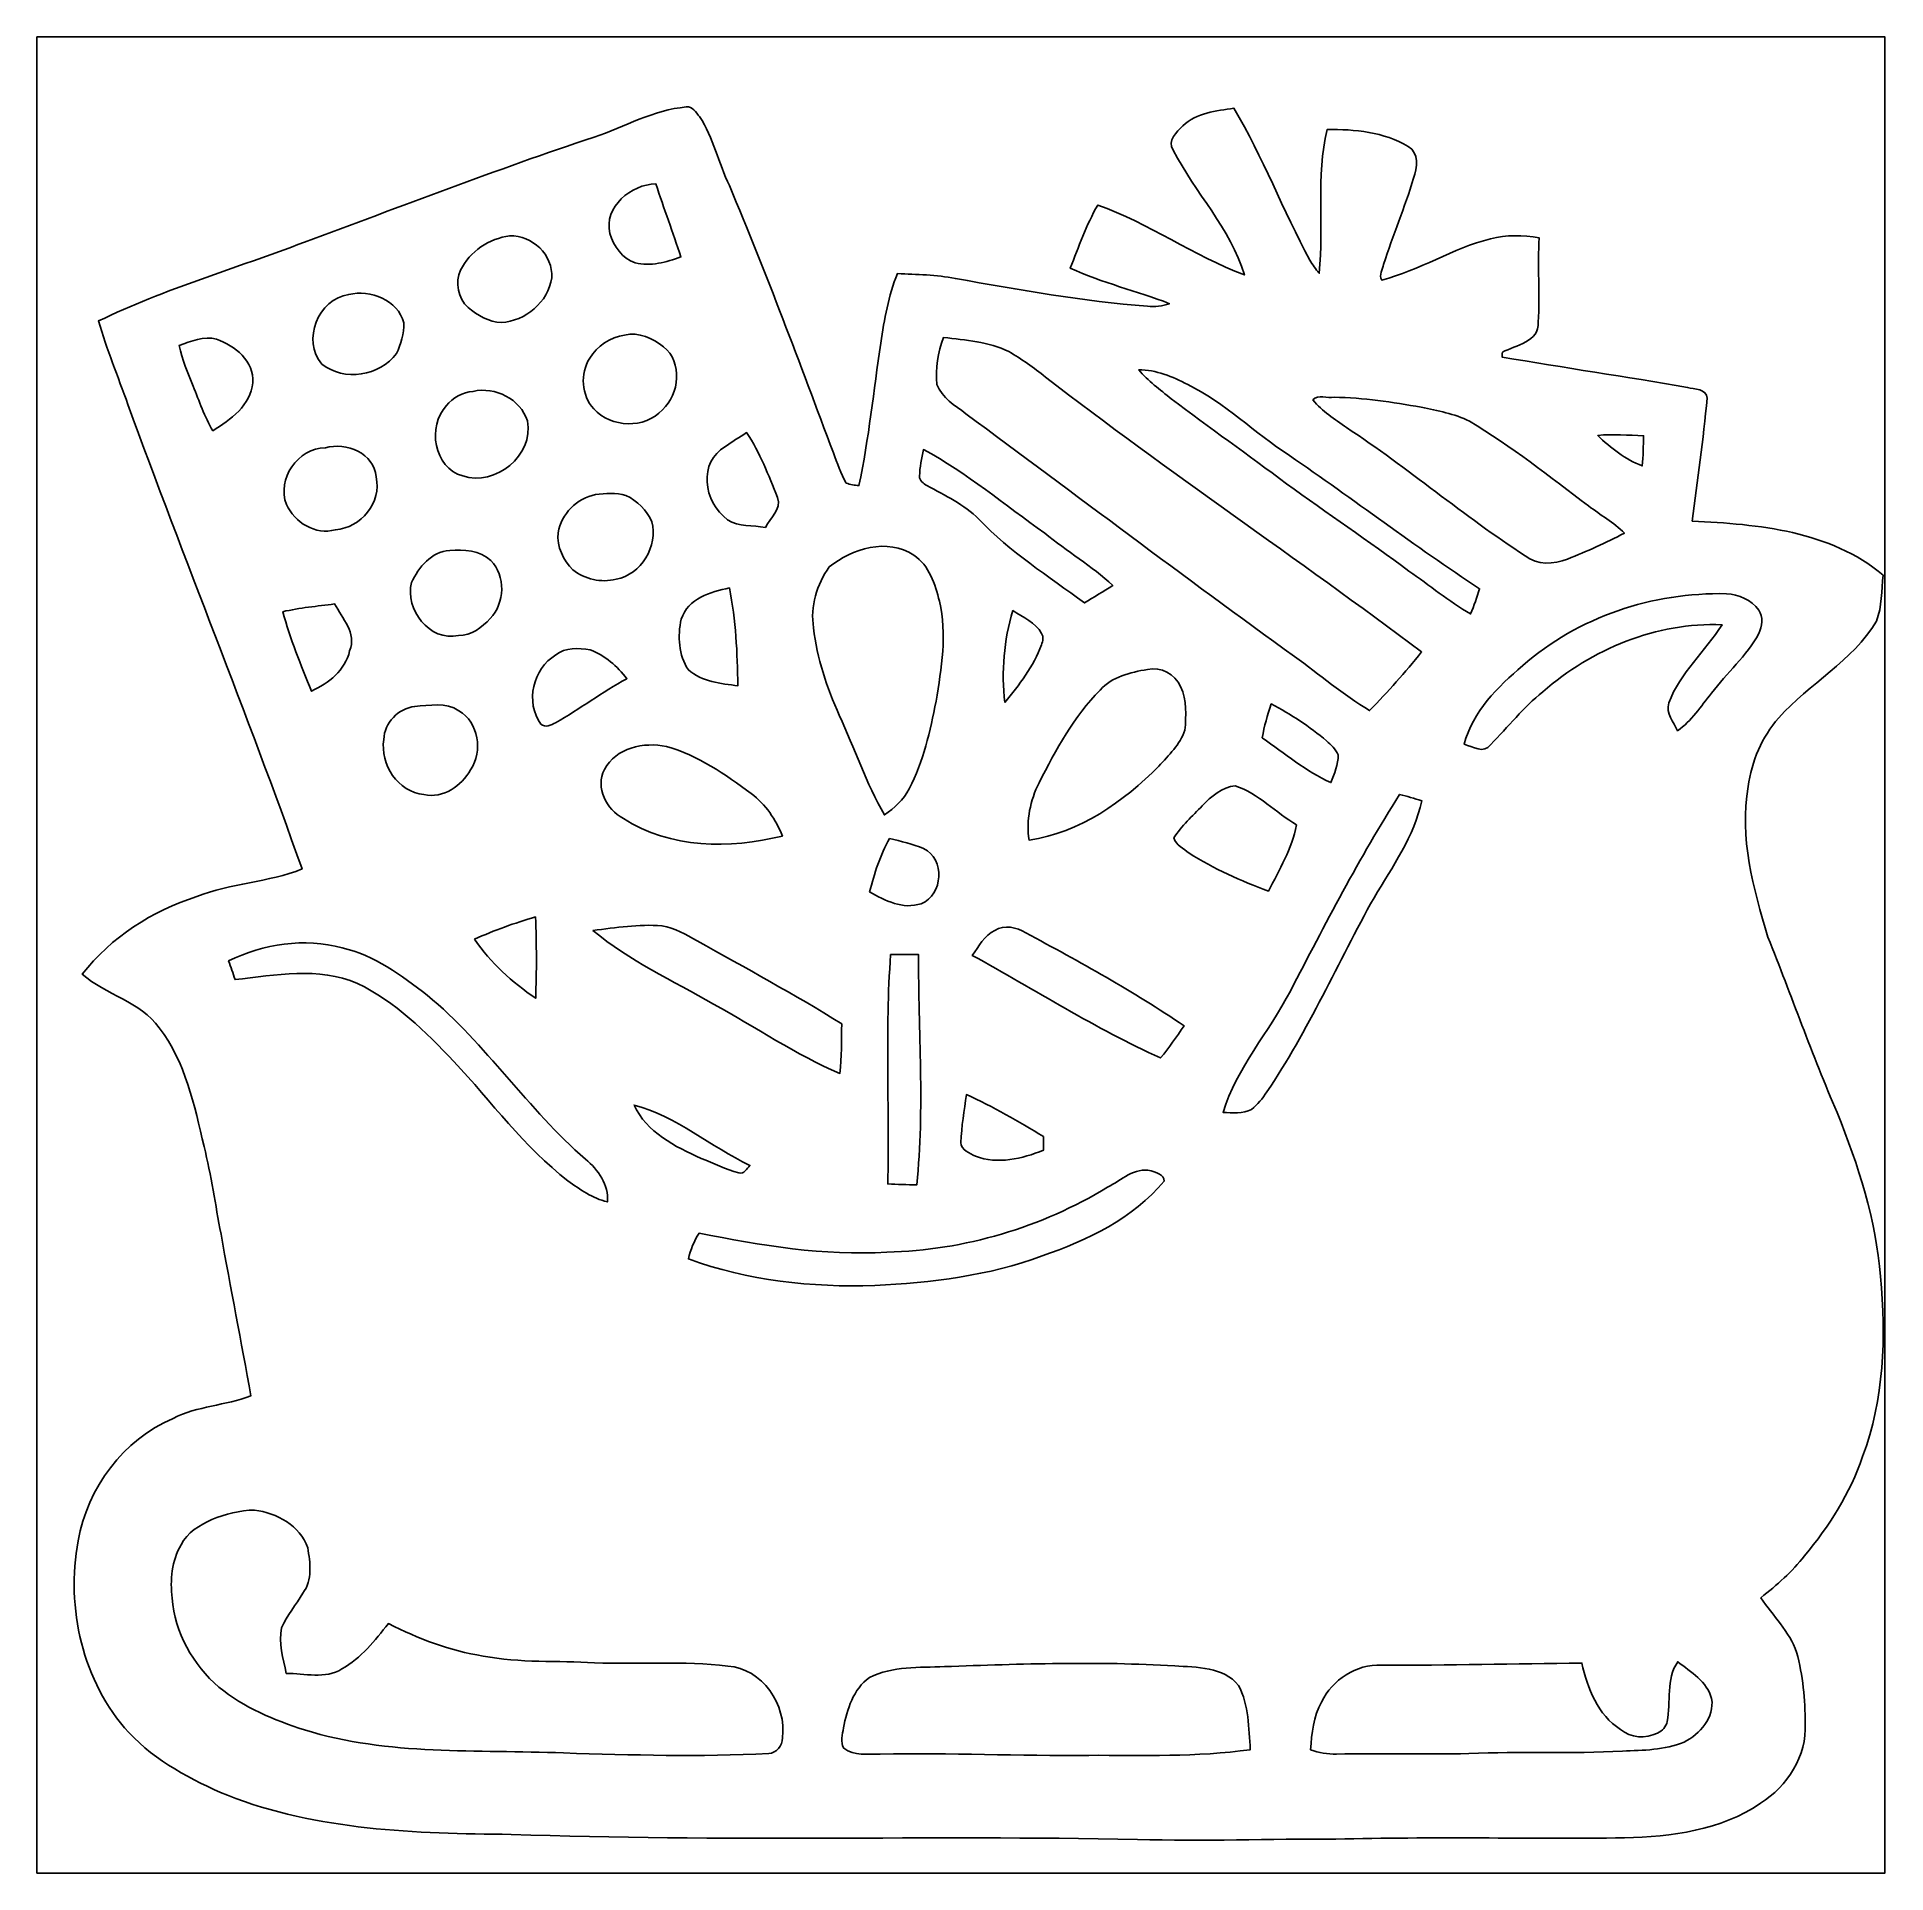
# Model space of a CAD drawing. Header units: centimetres. Extents: x -16.8 to 16.8, y -16.7 to 16.7.
import ezdxf

# ---------------------------------------------------------------- set-up
doc = ezdxf.new("R2010")
doc.units = ezdxf.units.CM
doc.header["$MEASUREMENT"] = 0
doc.layers.add('Layer 1', color=7, linetype='Continuous')

msp = doc.modelspace()

# ---------------------------------------------------------------- linework, layer by layer
at = {"layer": 'Layer 1', "color": 7}
for points, knots in [([(-16.77458, 16.66875), (-16.77458, 16.66875), (16.77458, 16.66875), (16.77458, 16.66875), (16.77458, 16.66875), (16.77458, 16.66875), (16.77458, -16.66875), (16.77458, -16.66875), (16.77458, -16.66875), (16.77458, -16.66875), (-16.77458, -16.66875), (-16.77458, -16.66875), (-16.77458, -16.66875), (-16.77458, -16.66875), (-16.77458, 16.66875), (-16.77458, 16.66875), (-16.77458, 16.66875), (-16.77458, 16.66875), (-16.77458, 16.66875), (-16.77458, 16.66875)], [0, 0, 0, 0, 0.16666667, 0.16666667, 0.16666667, 0.16666667, 0.33333333, 0.33333333, 0.33333333, 0.33333333, 0.5, 0.5, 0.5, 0.5, 0.66666667, 0.66666667, 0.66666667, 0.66666667, 1, 1, 1, 1]), ([(-6.6615, 14.85053), (-8.43104, 14.26245), (-10.16953, 13.58724), (-11.9186, 12.94201), (-11.9186, 12.94201), (-13.16602, 12.46822), (-14.45436, 12.09357), (-15.65875, 11.51184), (-15.65875, 11.51184), (-15.5067, 10.99749), (-15.30491, 10.50008), (-15.12323, 9.99596), (-15.12323, 9.99596), (-14.09912, 7.17374), (-12.96353, 4.39244), (-11.96128, 1.5621), (-11.96128, 1.5621), (-12.57618, 1.31763), (-13.25668, 1.30281), (-13.87404, 1.06221), (-13.87404, 1.06221), (-14.68085, 0.79939), (-15.43085, 0.32879), (-15.95226, -0.3489), (-15.95226, -0.3489), (-15.52258, -0.72531), (-14.89992, -0.8442), (-14.55385, -1.32362), (-14.55385, -1.32362), (-14.07795, -1.94345), (-13.91638, -2.73332), (-13.7414, -3.47733), (-13.7414, -3.47733), (-13.61158, -4.00191), (-13.53608, -4.53743), (-13.43343, -5.06765), (-13.43343, -5.06765), (-13.26021, -6.04767), (-13.06477, -7.02381), (-12.89191, -8.00417), (-12.89191, -8.00417), (-13.35158, -8.17986), (-13.86099, -8.18832), (-14.30479, -8.4141), (-14.30479, -8.4141), (-15.20684, -8.80181), (-15.86089, -9.67564), (-16.02846, -10.63731), (-16.02846, -10.63731), (-16.24965, -11.85298), (-15.95191, -13.1953), (-15.10594, -14.11852), (-15.10594, -14.11852), (-14.61488, -14.63957), (-13.96965, -14.98071), (-13.31771, -15.25729), (-13.31771, -15.25729), (-11.68224, -15.89652), (-9.9, -15.95402), (-8.16645, -15.96743), (-8.16645, -15.96743), (-4.37833, -16.10289), (-0.58632, -15.98401), (3.20322, -16.05809), (3.20322, -16.05809), (4.40372, -16.09584), (5.60423, -16.0461), (6.80508, -16.05492), (6.80508, -16.05492), (8.55204, -16.00518), (10.30041, -16.05209), (12.04807, -16.02987), (12.04807, -16.02987), (12.89932, -16.00659), (13.80137, -15.89652), (14.51751, -15.39946), (14.51751, -15.39946), (15.00717, -15.09677), (15.35853, -14.53832), (15.32961, -13.95271), (15.32961, -13.95271), (15.32819, -13.51809), (15.28586, -13.07994), (15.17332, -12.65978), (15.17332, -12.65978), (15.04103, -12.28196), (14.74047, -11.99868), (14.52562, -11.66954), (14.52562, -11.66954), (14.81208, -11.44094), (15.08972, -11.19717), (15.31726, -10.90824), (15.31726, -10.90824), (15.76493, -10.37237), (16.14593, -9.77194), (16.37101, -9.10802), (16.37101, -9.10802), (16.76329, -8.06944), (16.79575, -6.93385), (16.69838, -5.83988), (16.69838, -5.83988), (16.60948, -4.80942), (16.29586, -3.81529), (15.9064, -2.86244), (15.9064, -2.86244), (15.45661, -1.81187), (15.07561, -0.73413), (14.65227, 0.32667), (14.65227, 0.32667), (14.38451, 1.20615), (14.13016, 2.13184), (14.2942, 3.05753), (14.2942, 3.05753), (14.35559, 3.51684), (14.54362, 3.95781), (14.84736, 4.30918), (14.84736, 4.30918), (15.40192, 4.93113), (16.18756, 5.33188), (16.62042, 6.06213), (16.62042, 6.06213), (16.73013, 6.32566), (16.70932, 6.61811), (16.74177, 6.8961), (16.74177, 6.8961), (15.78716, 7.70608), (14.47518, 7.81791), (13.27679, 7.88), (13.27679, 7.88), (13.36992, 8.62259), (13.48176, 9.36343), (13.54631, 10.10885), (13.54631, 10.10885), (13.55125, 10.28594), (13.30254, 10.26654), (13.19354, 10.3057), (13.19354, 10.3057), (12.07276, 10.49937), (10.94705, 10.66553), (9.82557, 10.85568), (9.82557, 10.85568), (9.82662, 10.8779), (9.82909, 10.922), (9.83015, 10.94422), (9.83015, 10.94422), (10.07286, 11.07616), (10.50184, 11.12767), (10.48279, 11.49279), (10.48279, 11.49279), (10.51207, 12.00256), (10.46868, 12.51303), (10.49796, 13.02279), (10.49796, 13.02279), (10.20551, 13.07077), (9.90212, 13.08206), (9.61531, 13.00162), (9.61531, 13.00162), (8.92563, 12.83582), (8.3252, 12.42801), (7.6394, 12.25374), (7.6394, 12.25374), (7.58155, 12.34405), (7.66127, 12.452), (7.67433, 12.53949), (7.67433, 12.53949), (7.83943, 13.06724), (8.06203, 13.57489), (8.21937, 14.10511), (8.21937, 14.10511), (8.28322, 14.29138), (8.31991, 14.56372), (8.12165, 14.68191), (8.12165, 14.68191), (7.68244, 14.94296), (7.14904, 14.99552), (6.6481, 14.98776), (6.6481, 14.98776), (6.44419, 14.13122), (6.59201, 13.24751), (6.50487, 12.37968), (6.50487, 12.37968), (6.44243, 12.45341), (6.38246, 12.53031), (6.33589, 12.61498), (6.33589, 12.61498), (5.84588, 13.51915), (5.48428, 14.48929), (4.95723, 15.37335), (4.95723, 15.37335), (4.63303, 15.33102), (4.28025, 15.28974), (4.02802, 15.05761), (4.02802, 15.05761), (3.92148, 14.93661), (3.74086, 14.79621), (3.85621, 14.61417), (3.85621, 14.61417), (4.25097, 13.84265), (4.89126, 13.19354), (5.14667, 12.34969), (5.14667, 12.34969), (4.22204, 12.69047), (3.4163, 13.29302), (2.4832, 13.61687), (2.4832, 13.61687), (2.27894, 13.25245), (2.13395, 12.8591), (1.98649, 12.46928), (1.98649, 12.46928), (2.56681, 12.20117), (3.1937, 12.06041), (3.78672, 11.82617), (3.78672, 11.82617), (3.65901, 11.7789), (3.52072, 11.76443), (3.38561, 11.78278), (3.38561, 11.78278), (2.21368, 11.86709), (1.05586, 12.0777), (-0.09948, 12.28266), (-0.09948, 12.28266), (-0.44662, 12.34969), (-0.80116, 12.35745), (-1.15288, 12.37368), (-1.15288, 12.37368), (-1.31304, 11.96975), (-1.39383, 11.54077), (-1.45309, 11.11179), (-1.45309, 11.11179), (-1.58679, 10.24855), (-1.66899, 9.37683), (-1.85244, 8.52205), (-1.85244, 8.52205), (-1.93005, 8.53299), (-2.01048, 8.53793), (-2.08315, 8.56897), (-2.08315, 8.56897), (-2.18264, 8.74148), (-2.24578, 8.93127), (-2.31493, 9.11719), (-2.31493, 9.11719), (-2.92629, 10.74173), (-3.52601, 12.37156), (-4.2037, 13.97), (-4.2037, 13.97), (-4.40443, 14.37957), (-4.4898, 14.8403), (-4.74451, 15.22342), (-4.74451, 15.22342), (-4.80977, 15.29362), (-4.87645, 15.41604), (-4.98898, 15.39734), (-4.98898, 15.39734), (-5.58306, 15.34866), (-6.10411, 15.03151), (-6.6615, 14.85053)], [0, 0, 0, 0, 0.01538462, 0.01538462, 0.01538462, 0.01538462, 0.03076923, 0.03076923, 0.03076923, 0.03076923, 0.04615385, 0.04615385, 0.04615385, 0.04615385, 0.06153846, 0.06153846, 0.06153846, 0.06153846, 0.07692308, 0.07692308, 0.07692308, 0.07692308, 0.09230769, 0.09230769, 0.09230769, 0.09230769, 0.10769231, 0.10769231, 0.10769231, 0.10769231, 0.12307692, 0.12307692, 0.12307692, 0.12307692, 0.13846154, 0.13846154, 0.13846154, 0.13846154, 0.15384615, 0.15384615, 0.15384615, 0.15384615, 0.16923077, 0.16923077, 0.16923077, 0.16923077, 0.18461538, 0.18461538, 0.18461538, 0.18461538, 0.2, 0.2, 0.2, 0.2, 0.21538462, 0.21538462, 0.21538462, 0.21538462, 0.23076923, 0.23076923, 0.23076923, 0.23076923, 0.24615385, 0.24615385, 0.24615385, 0.24615385, 0.26153846, 0.26153846, 0.26153846, 0.26153846, 0.27692308, 0.27692308, 0.27692308, 0.27692308, 0.29230769, 0.29230769, 0.29230769, 0.29230769, 0.30769231, 0.30769231, 0.30769231, 0.30769231, 0.32307692, 0.32307692, 0.32307692, 0.32307692, 0.33846154, 0.33846154, 0.33846154, 0.33846154, 0.35384615, 0.35384615, 0.35384615, 0.35384615, 0.36923077, 0.36923077, 0.36923077, 0.36923077, 0.38461538, 0.38461538, 0.38461538, 0.38461538, 0.4, 0.4, 0.4, 0.4, 0.41538462, 0.41538462, 0.41538462, 0.41538462, 0.43076923, 0.43076923, 0.43076923, 0.43076923, 0.44615385, 0.44615385, 0.44615385, 0.44615385, 0.46153846, 0.46153846, 0.46153846, 0.46153846, 0.47692308, 0.47692308, 0.47692308, 0.47692308, 0.49230769, 0.49230769, 0.49230769, 0.49230769, 0.50769231, 0.50769231, 0.50769231, 0.50769231, 0.52307692, 0.52307692, 0.52307692, 0.52307692, 0.53846154, 0.53846154, 0.53846154, 0.53846154, 0.55384615, 0.55384615, 0.55384615, 0.55384615, 0.56923077, 0.56923077, 0.56923077, 0.56923077, 0.58461538, 0.58461538, 0.58461538, 0.58461538, 0.6, 0.6, 0.6, 0.6, 0.61538462, 0.61538462, 0.61538462, 0.61538462, 0.63076923, 0.63076923, 0.63076923, 0.63076923, 0.64615385, 0.64615385, 0.64615385, 0.64615385, 0.66153846, 0.66153846, 0.66153846, 0.66153846, 0.67692308, 0.67692308, 0.67692308, 0.67692308, 0.69230769, 0.69230769, 0.69230769, 0.69230769, 0.70769231, 0.70769231, 0.70769231, 0.70769231, 0.72307692, 0.72307692, 0.72307692, 0.72307692, 0.73846154, 0.73846154, 0.73846154, 0.73846154, 0.75384615, 0.75384615, 0.75384615, 0.75384615, 0.76923077, 0.76923077, 0.76923077, 0.76923077, 0.78461538, 0.78461538, 0.78461538, 0.78461538, 0.8, 0.8, 0.8, 0.8, 0.81538462, 0.81538462, 0.81538462, 0.81538462, 0.83076923, 0.83076923, 0.83076923, 0.83076923, 0.84615385, 0.84615385, 0.84615385, 0.84615385, 0.86153846, 0.86153846, 0.86153846, 0.86153846, 0.87692308, 0.87692308, 0.87692308, 0.87692308, 0.89230769, 0.89230769, 0.89230769, 0.89230769, 0.90769231, 0.90769231, 0.90769231, 0.90769231, 0.92307692, 0.92307692, 0.92307692, 0.92307692, 0.93846154, 0.93846154, 0.93846154, 0.93846154, 0.95384615, 0.95384615, 0.95384615, 0.95384615, 0.96923077, 0.96923077, 0.96923077, 0.96923077, 1, 1, 1, 1]), ([(-6.37469, 13.10111), (-6.48582, 13.58159), (-5.98734, 13.99787), (-5.53649, 13.99928), (-5.53649, 13.99928), (-5.39186, 13.55549), (-5.22958, 13.11769), (-5.08318, 12.67425), (-5.08318, 12.67425), (-5.34776, 12.58111), (-5.63386, 12.49715), (-5.91397, 12.57018), (-5.91397, 12.57018), (-6.15315, 12.64038), (-6.30379, 12.87462), (-6.37469, 13.10111)], [0, 0, 0, 0, 0.2, 0.2, 0.2, 0.2, 0.4, 0.4, 0.4, 0.4, 0.6, 0.6, 0.6, 0.6, 1, 1, 1, 1]), ([(-8.19044, 13.05842), (-7.78863, 13.07536), (-7.39846, 12.70882), (-7.42985, 12.29713), (-7.42985, 12.29713), (-7.48983, 11.85263), (-7.9061, 11.51149), (-8.34355, 11.48256), (-8.34355, 11.48256), (-8.57179, 11.49773), (-8.77888, 11.61274), (-8.94891, 11.75949), (-8.94891, 11.75949), (-9.13342, 11.92318), (-9.18633, 12.21105), (-9.08262, 12.4333), (-9.08262, 12.4333), (-8.92034, 12.77832), (-8.56333, 13.00939), (-8.19044, 13.05842)], [0, 0, 0, 0, 0.16666667, 0.16666667, 0.16666667, 0.16666667, 0.33333333, 0.33333333, 0.33333333, 0.33333333, 0.5, 0.5, 0.5, 0.5, 0.66666667, 0.66666667, 0.66666667, 0.66666667, 1, 1, 1, 1]), ([(-11.11462, 11.99303), (-10.72339, 12.08652), (-10.22068, 11.89496), (-10.11555, 11.47727), (-10.11555, 11.47727), (-10.11238, 11.28466), (-10.16353, 11.09098), (-10.24925, 10.91953), (-10.24925, 10.91953), (-10.54594, 10.50854), (-11.20422, 10.40906), (-11.60004, 10.73079), (-11.60004, 10.73079), (-11.97645, 11.15554), (-11.66283, 11.91719), (-11.11462, 11.99303)], [0, 0, 0, 0, 0.2, 0.2, 0.2, 0.2, 0.4, 0.4, 0.4, 0.4, 0.6, 0.6, 0.6, 0.6, 1, 1, 1, 1]), ([(-14.1919, 11.06734), (-13.97917, 11.14178), (-13.74422, 11.24197), (-13.51527, 11.18164), (-13.51527, 11.18164), (-13.18331, 11.05958), (-12.82418, 10.78618), (-12.8584, 10.38895), (-12.8584, 10.38895), (-12.88909, 9.98396), (-13.26515, 9.7155), (-13.58159, 9.51936), (-13.58159, 9.51936), (-13.7354, 9.77336), (-13.82854, 10.05734), (-13.93966, 10.33074), (-13.93966, 10.33074), (-14.03244, 10.57275), (-14.14392, 10.81087), (-14.1919, 11.06734)], [0, 0, 0, 0, 0.16666667, 0.16666667, 0.16666667, 0.16666667, 0.33333333, 0.33333333, 0.33333333, 0.33333333, 0.5, 0.5, 0.5, 0.5, 0.66666667, 0.66666667, 0.66666667, 0.66666667, 1, 1, 1, 1]), ([(-6.10517, 11.25432), (-5.84835, 11.32099), (-5.59541, 11.19646), (-5.3975, 11.043), (-5.3975, 11.043), (-5.05495, 10.7636), (-5.10364, 10.18364), (-5.42043, 9.90071), (-5.42043, 9.90071), (-5.74005, 9.54511), (-6.34824, 9.57227), (-6.66644, 9.91517), (-6.66644, 9.91517), (-6.88799, 10.16459), (-6.91868, 10.55335), (-6.74017, 10.83416), (-6.74017, 10.83416), (-6.604, 11.0557), (-6.36376, 11.21833), (-6.10517, 11.25432)], [0, 0, 0, 0, 0.16666667, 0.16666667, 0.16666667, 0.16666667, 0.33333333, 0.33333333, 0.33333333, 0.33333333, 0.5, 0.5, 0.5, 0.5, 0.66666667, 0.66666667, 0.66666667, 0.66666667, 1, 1, 1, 1]), ([(-0.31397, 11.21269), (0.08537, 11.16648), (0.50165, 11.13755), (0.86783, 10.95622), (0.86783, 10.95622), (1.10455, 10.82534), (1.32186, 10.662), (1.53388, 10.49408), (1.53388, 10.49408), (3.7659, 8.77006), (6.10905, 7.19808), (8.36224, 5.50263), (8.36224, 5.50263), (8.0712, 5.12833), (7.74629, 4.7819), (7.42033, 4.43794), (7.42033, 4.43794), (6.93702, 4.7244), (6.51051, 5.09446), (6.05367, 5.41972), (6.05367, 5.41972), (4.04989, 6.86752), (2.08033, 8.36119), (0.08925, 9.82627), (0.08925, 9.82627), (-0.10478, 9.98185), (-0.34396, 10.11343), (-0.43639, 10.35932), (-0.43639, 10.35932), (-0.46778, 10.6493), (-0.41945, 10.94246), (-0.31397, 11.21269)], [0, 0, 0, 0, 0.11111111, 0.11111111, 0.11111111, 0.11111111, 0.22222222, 0.22222222, 0.22222222, 0.22222222, 0.33333333, 0.33333333, 0.33333333, 0.33333333, 0.44444444, 0.44444444, 0.44444444, 0.44444444, 0.55555556, 0.55555556, 0.55555556, 0.55555556, 0.66666667, 0.66666667, 0.66666667, 0.66666667, 0.77777778, 0.77777778, 0.77777778, 0.77777778, 1, 1, 1, 1]), ([(3.22721, 10.62672), (3.54506, 10.62884), (3.83822, 10.49726), (4.11692, 10.36002), (4.11692, 10.36002), (4.7939, 10.02136), (5.33506, 9.47843), (5.96512, 9.06745), (5.96512, 9.06745), (7.12505, 8.27476), (8.2423, 7.42068), (9.41776, 6.65021), (9.41776, 6.65021), (9.37119, 6.49464), (9.31227, 6.3433), (9.25301, 6.19231), (9.25301, 6.19231), (8.85825, 6.41985), (8.50724, 6.71301), (8.134, 6.97195), (8.134, 6.97195), (7.40516, 7.51699), (6.64633, 8.0204), (5.9115, 8.55733), (5.9115, 8.55733), (5.22005, 9.07944), (4.50921, 9.57509), (3.81741, 10.09615), (3.81741, 10.09615), (3.61774, 10.26901), (3.39549, 10.42106), (3.22721, 10.62672)], [0, 0, 0, 0, 0.11111111, 0.11111111, 0.11111111, 0.11111111, 0.22222222, 0.22222222, 0.22222222, 0.22222222, 0.33333333, 0.33333333, 0.33333333, 0.33333333, 0.44444444, 0.44444444, 0.44444444, 0.44444444, 0.55555556, 0.55555556, 0.55555556, 0.55555556, 0.66666667, 0.66666667, 0.66666667, 0.66666667, 0.77777778, 0.77777778, 0.77777778, 0.77777778, 1, 1, 1, 1]), ([(-8.85719, 10.23338), (-8.45397, 10.3251), (-7.99677, 10.09544), (-7.87047, 9.69645), (-7.87047, 9.69645), (-7.74841, 9.07274), (-8.44938, 8.50477), (-9.04522, 8.69809), (-9.04522, 8.69809), (-9.57227, 8.84802), (-9.69292, 9.60191), (-9.3412, 9.97585), (-9.3412, 9.97585), (-9.22479, 10.12331), (-9.04311, 10.21539), (-8.85719, 10.23338)], [0, 0, 0, 0, 0.2, 0.2, 0.2, 0.2, 0.4, 0.4, 0.4, 0.4, 0.6, 0.6, 0.6, 0.6, 1, 1, 1, 1]), ([(6.39163, 10.0778), (6.47735, 10.19422), (6.65939, 10.09579), (6.7758, 10.12896), (6.7758, 10.12896), (7.30744, 10.1152), (7.83519, 10.04111), (8.35801, 9.94516), (8.35801, 9.94516), (8.6547, 9.88342), (8.9595, 9.83015), (9.23255, 9.69151), (9.23255, 9.69151), (9.99314, 9.23713), (10.68952, 8.68609), (11.39507, 8.15269), (11.39507, 8.15269), (11.61097, 7.98865), (11.85263, 7.85495), (12.04524, 7.66163), (12.04524, 7.66163), (11.71257, 7.4803), (11.36438, 7.32896), (11.01266, 7.18891), (11.01266, 7.18891), (10.76607, 7.0926), (10.46409, 7.0739), (10.24678, 7.24676), (10.24678, 7.24676), (9.12883, 7.97137), (8.11424, 8.84343), (7.00193, 9.57686), (7.00193, 9.57686), (6.7878, 9.7282), (6.55708, 9.87143), (6.39163, 10.0778)], [0, 0, 0, 0, 0.1, 0.1, 0.1, 0.1, 0.2, 0.2, 0.2, 0.2, 0.3, 0.3, 0.3, 0.3, 0.4, 0.4, 0.4, 0.4, 0.5, 0.5, 0.5, 0.5, 0.6, 0.6, 0.6, 0.6, 0.7, 0.7, 0.7, 0.7, 0.8, 0.8, 0.8, 0.8, 1, 1, 1, 1]), ([(-4.2866, 9.22443), (-4.15749, 9.3158), (-4.02378, 9.40012), (-3.89079, 9.48549), (-3.89079, 9.48549), (-3.64561, 9.12389), (-3.4925, 8.71114), (-3.33304, 8.30721), (-3.33304, 8.30721), (-3.2452, 8.09731), (-3.46428, 7.93468), (-3.55071, 7.76499), (-3.55071, 7.76499), (-3.77754, 7.8038), (-4.03401, 7.77381), (-4.23792, 7.90011), (-4.23792, 7.90011), (-4.44288, 8.06803), (-4.60516, 8.31885), (-4.60446, 8.5912), (-4.60446, 8.5912), (-4.63409, 8.83849), (-4.50391, 9.10131), (-4.2866, 9.22443)], [0, 0, 0, 0, 0.14285714, 0.14285714, 0.14285714, 0.14285714, 0.28571429, 0.28571429, 0.28571429, 0.28571429, 0.42857143, 0.42857143, 0.42857143, 0.42857143, 0.57142857, 0.57142857, 0.57142857, 0.57142857, 0.71428571, 0.71428571, 0.71428571, 0.71428571, 1, 1, 1, 1]), ([(11.56159, 9.43187), (11.83781, 9.46714), (12.11615, 9.43398), (12.39379, 9.42834), (12.39379, 9.42834), (12.38814, 9.2456), (12.39061, 9.0618), (12.36909, 8.87977), (12.36909, 8.87977), (12.06394, 9.00112), (11.79548, 9.20468), (11.56159, 9.43187)], [0, 0, 0, 0, 0.25, 0.25, 0.25, 0.25, 0.5, 0.5, 0.5, 0.5, 1, 1, 1, 1]), ([(-11.53936, 9.20962), (-11.16083, 9.31686), (-10.65318, 9.11084), (-10.61649, 8.6808), (-10.61649, 8.6808), (-10.51243, 8.21866), (-10.89131, 7.75406), (-11.35556, 7.7216), (-11.35556, 7.7216), (-11.72351, 7.61859), (-12.09358, 7.8546), (-12.24598, 8.17915), (-12.24598, 8.17915), (-12.42413, 8.6427), (-12.03643, 9.20468), (-11.53936, 9.20962)], [0, 0, 0, 0, 0.2, 0.2, 0.2, 0.2, 0.4, 0.4, 0.4, 0.4, 0.6, 0.6, 0.6, 0.6, 1, 1, 1, 1]), ([(-0.68086, 9.17787), (0.10795, 8.75665), (0.79446, 8.17457), (1.52083, 7.65845), (1.52083, 7.65845), (1.92405, 7.33107), (2.37455, 7.06261), (2.75661, 6.70877), (2.75661, 6.70877), (2.58551, 6.60294), (2.41441, 6.49746), (2.24261, 6.39304), (2.24261, 6.39304), (1.58891, 6.87881), (0.89112, 7.31802), (0.32702, 7.9121), (0.32702, 7.9121), (0.0575, 8.17845), (-0.28822, 8.34496), (-0.61666, 8.52417), (-0.61666, 8.52417), (-0.67698, 8.56333), (-0.75988, 8.61131), (-0.75142, 8.69456), (-0.75142, 8.69456), (-0.74789, 8.8579), (-0.71226, 9.01841), (-0.68086, 9.17787)], [0, 0, 0, 0, 0.125, 0.125, 0.125, 0.125, 0.25, 0.25, 0.25, 0.25, 0.375, 0.375, 0.375, 0.375, 0.5, 0.5, 0.5, 0.5, 0.625, 0.625, 0.625, 0.625, 0.75, 0.75, 0.75, 0.75, 1, 1, 1, 1]), ([(-6.63504, 8.36154), (-6.45407, 8.38024), (-6.26075, 8.40105), (-6.08365, 8.34496), (-6.08365, 8.34496), (-5.87763, 8.24865), (-5.70301, 8.07614), (-5.61128, 7.86694), (-5.61128, 7.86694), (-5.49769, 7.42703), (-5.80425, 6.90421), (-6.26039, 6.82449), (-6.26039, 6.82449), (-6.53168, 6.75181), (-6.82801, 6.82449), (-7.04815, 6.99276), (-7.04815, 6.99276), (-7.21783, 7.17268), (-7.34131, 7.41327), (-7.31167, 7.66762), (-7.31167, 7.66762), (-7.26299, 8.00841), (-6.96595, 8.29169), (-6.63504, 8.36154)], [0, 0, 0, 0, 0.14285714, 0.14285714, 0.14285714, 0.14285714, 0.28571429, 0.28571429, 0.28571429, 0.28571429, 0.42857143, 0.42857143, 0.42857143, 0.42857143, 0.57142857, 0.57142857, 0.57142857, 0.57142857, 0.71428571, 0.71428571, 0.71428571, 0.71428571, 1, 1, 1, 1]), ([(-2.38936, 7.04603), (-1.98014, 7.38434), (-1.33068, 7.57767), (-0.85584, 7.2584), (-0.85584, 7.2584), (-0.57785, 7.07602), (-0.46179, 6.72994), (-0.39123, 6.42197), (-0.39123, 6.42197), (-0.248, 5.82366), (-0.35278, 5.20524), (-0.45085, 4.60869), (-0.45085, 4.60869), (-0.56021, 4.06506), (-0.67874, 3.51296), (-0.93874, 3.01801), (-0.93874, 3.01801), (-1.03858, 2.81905), (-1.20862, 2.67053), (-1.38783, 2.54494), (-1.38783, 2.54494), (-1.72191, 3.11891), (-1.93181, 3.75179), (-2.20804, 4.35328), (-2.20804, 4.35328), (-2.43205, 4.8581), (-2.61585, 5.38586), (-2.67617, 5.9376), (-2.67617, 5.9376), (-2.73614, 6.32531), (-2.62043, 6.73312), (-2.38936, 7.04603)], [0, 0, 0, 0, 0.11111111, 0.11111111, 0.11111111, 0.11111111, 0.22222222, 0.22222222, 0.22222222, 0.22222222, 0.33333333, 0.33333333, 0.33333333, 0.33333333, 0.44444444, 0.44444444, 0.44444444, 0.44444444, 0.55555556, 0.55555556, 0.55555556, 0.55555556, 0.66666667, 0.66666667, 0.66666667, 0.66666667, 0.77777778, 0.77777778, 0.77777778, 0.77777778, 1, 1, 1, 1]), ([(-9.28194, 7.34166), (-9.02723, 7.36776), (-8.73266, 7.34519), (-8.53475, 7.16351), (-8.53475, 7.16351), (-8.26135, 6.88657), (-8.27899, 6.38845), (-8.54498, 6.11082), (-8.54498, 6.11082), (-8.69633, 5.95313), (-8.88647, 5.79473), (-9.12036, 5.80319), (-9.12036, 5.80319), (-9.65376, 5.68254), (-10.09544, 6.27803), (-9.97514, 6.76169), (-9.97514, 6.76169), (-9.84744, 7.03897), (-9.61355, 7.32896), (-9.28194, 7.34166)], [0, 0, 0, 0, 0.16666667, 0.16666667, 0.16666667, 0.16666667, 0.33333333, 0.33333333, 0.33333333, 0.33333333, 0.5, 0.5, 0.5, 0.5, 0.66666667, 0.66666667, 0.66666667, 0.66666667, 1, 1, 1, 1]), ([(-5.07683, 6.09847), (-4.95723, 6.47206), (-4.54448, 6.59377), (-4.2037, 6.66433), (-4.2037, 6.66433), (-4.08234, 6.08118), (-4.06153, 5.48287), (-4.04813, 4.88915), (-4.04813, 4.88915), (-4.36069, 4.92513), (-4.70006, 4.96394), (-4.94841, 5.17666), (-4.94841, 5.17666), (-5.12657, 5.44266), (-5.14703, 5.79367), (-5.07683, 6.09847)], [0, 0, 0, 0, 0.2, 0.2, 0.2, 0.2, 0.4, 0.4, 0.4, 0.4, 0.6, 0.6, 0.6, 0.6, 1, 1, 1, 1]), ([(10.19916, 5.25357), (11.20634, 6.14116), (12.56312, 6.58848), (13.89803, 6.5599), (13.89803, 6.5599), (14.12134, 6.54262), (14.35029, 6.45195), (14.484, 6.26357), (14.484, 6.26357), (14.57007, 6.13833), (14.54644, 5.96688), (14.48576, 5.83494), (14.48576, 5.83494), (14.2621, 5.42784), (13.90368, 5.12128), (13.62816, 4.75192), (13.62816, 4.75192), (13.43096, 4.51873), (13.26586, 4.24815), (13.01186, 4.07106), (13.01186, 4.07106), (12.93954, 4.23157), (12.79701, 4.38644), (12.85064, 4.57764), (12.85064, 4.57764), (13.05772, 5.12339), (13.51386, 5.51251), (13.81936, 5.99722), (13.81936, 5.99722), (12.6298, 6.04661), (11.45399, 5.55696), (10.56569, 4.78014), (10.56569, 4.78014), (10.21292, 4.49897), (9.93457, 4.14055), (9.61849, 3.82235), (9.61849, 3.82235), (9.49572, 3.64349), (9.29287, 3.78601), (9.13694, 3.82552), (9.13694, 3.82552), (9.29005, 4.42031), (9.74513, 4.86904), (10.19916, 5.25357)], [0, 0, 0, 0, 0.08333333, 0.08333333, 0.08333333, 0.08333333, 0.16666667, 0.16666667, 0.16666667, 0.16666667, 0.25, 0.25, 0.25, 0.25, 0.33333333, 0.33333333, 0.33333333, 0.33333333, 0.41666667, 0.41666667, 0.41666667, 0.41666667, 0.5, 0.5, 0.5, 0.5, 0.58333333, 0.58333333, 0.58333333, 0.58333333, 0.66666667, 0.66666667, 0.66666667, 0.66666667, 0.75, 0.75, 0.75, 0.75, 0.83333333, 0.83333333, 0.83333333, 0.83333333, 1, 1, 1, 1]), ([(-12.3123, 6.23358), (-12.00291, 6.30379), (-11.68647, 6.33377), (-11.37214, 6.37469), (-11.37214, 6.37469), (-11.23139, 6.1154), (-10.9661, 5.84482), (-11.09768, 5.52203), (-11.09768, 5.52203), (-11.17671, 5.17066), (-11.48009, 4.9336), (-11.79195, 4.79037), (-11.79195, 4.79037), (-11.9821, 5.26486), (-12.17895, 5.73934), (-12.3123, 6.23358)], [0, 0, 0, 0, 0.2, 0.2, 0.2, 0.2, 0.4, 0.4, 0.4, 0.4, 0.6, 0.6, 0.6, 0.6, 1, 1, 1, 1]), ([(0.79551, 4.5847), (0.73519, 5.14138), (0.77823, 5.71712), (0.94298, 6.25263), (0.94298, 6.25263), (1.12748, 6.13445), (1.35326, 6.0392), (1.46473, 5.83812), (1.46473, 5.83812), (1.50566, 5.77497), (1.48661, 5.69771), (1.46156, 5.63245), (1.46156, 5.63245), (1.31833, 5.24016), (1.05939, 4.90326), (0.79551, 4.5847)], [0, 0, 0, 0, 0.2, 0.2, 0.2, 0.2, 0.4, 0.4, 0.4, 0.4, 0.6, 0.6, 0.6, 0.6, 1, 1, 1, 1]), ([(-7.35365, 5.44795), (-7.1815, 5.58835), (-6.93914, 5.57459), (-6.73276, 5.54214), (-6.73276, 5.54214), (-6.46571, 5.43842), (-6.23464, 5.24475), (-6.06531, 5.01509), (-6.06531, 5.01509), (-6.51298, 4.77626), (-6.91727, 4.46617), (-7.35894, 4.21781), (-7.35894, 4.21781), (-7.43903, 4.17759), (-7.54521, 4.11727), (-7.62459, 4.19241), (-7.62459, 4.19241), (-7.91422, 4.58929), (-7.77064, 5.19959), (-7.35365, 5.44795)], [0, 0, 0, 0, 0.16666667, 0.16666667, 0.16666667, 0.16666667, 0.33333333, 0.33333333, 0.33333333, 0.33333333, 0.5, 0.5, 0.5, 0.5, 0.66666667, 0.66666667, 0.66666667, 0.66666667, 1, 1, 1, 1]), ([(3.38561, 5.18231), (3.63361, 5.2451), (3.88549, 5.09693), (3.98886, 4.87292), (3.98886, 4.87292), (4.10492, 4.62633), (4.08764, 4.34516), (4.06717, 4.08093), (4.06717, 4.08093), (3.97651, 3.82235), (3.77331, 3.62585), (3.59092, 3.42935), (3.59092, 3.42935), (2.9524, 2.77813), (2.15618, 2.22462), (1.23649, 2.08562), (1.23649, 2.08562), (1.1871, 2.4444), (1.25483, 2.80705), (1.42028, 3.12702), (1.42028, 3.12702), (1.7205, 3.72816), (2.05176, 4.32894), (2.52765, 4.81048), (2.52765, 4.81048), (2.7432, 5.05319), (3.07763, 5.13503), (3.38561, 5.18231)], [0, 0, 0, 0, 0.125, 0.125, 0.125, 0.125, 0.25, 0.25, 0.25, 0.25, 0.375, 0.375, 0.375, 0.375, 0.5, 0.5, 0.5, 0.5, 0.625, 0.625, 0.625, 0.625, 0.75, 0.75, 0.75, 0.75, 1, 1, 1, 1]), ([(-9.91553, 4.51379), (-9.65271, 4.52861), (-9.34649, 4.59987), (-9.11437, 4.43371), (-9.11437, 4.43371), (-8.75101, 4.22204), (-8.6801, 3.7017), (-8.90164, 3.36444), (-8.90164, 3.36444), (-9.07027, 3.07058), (-9.39518, 2.83704), (-9.75078, 2.91218), (-9.75078, 2.91218), (-10.22597, 2.96228), (-10.54312, 3.45863), (-10.47926, 3.91372), (-10.47926, 3.91372), (-10.46727, 4.21746), (-10.21327, 4.47816), (-9.91553, 4.51379)], [0, 0, 0, 0, 0.16666667, 0.16666667, 0.16666667, 0.16666667, 0.33333333, 0.33333333, 0.33333333, 0.33333333, 0.5, 0.5, 0.5, 0.5, 0.66666667, 0.66666667, 0.66666667, 0.66666667, 1, 1, 1, 1]), ([(5.63351, 4.55895), (5.99087, 4.37162), (6.33024, 4.14796), (6.63857, 3.88691), (6.63857, 3.88691), (6.7183, 3.81353), (6.80473, 3.73909), (6.84742, 3.63643), (6.84742, 3.63643), (6.85765, 3.45722), (6.7758, 3.29424), (6.71865, 3.12984), (6.71865, 3.12984), (6.26498, 3.33551), (5.87516, 3.65689), (5.47123, 3.94335), (5.47123, 3.94335), (5.50439, 4.15361), (5.56719, 4.35751), (5.63351, 4.55895)], [0, 0, 0, 0, 0.16666667, 0.16666667, 0.16666667, 0.16666667, 0.33333333, 0.33333333, 0.33333333, 0.33333333, 0.5, 0.5, 0.5, 0.5, 0.66666667, 0.66666667, 0.66666667, 0.66666667, 1, 1, 1, 1]), ([(-6.47171, 3.36691), (-6.26921, 3.7652), (-5.75169, 3.87103), (-5.34705, 3.78742), (-5.34705, 3.78742), (-4.77308, 3.62938), (-4.27955, 3.27766), (-3.80541, 2.93088), (-3.80541, 2.93088), (-3.5433, 2.7372), (-3.36127, 2.45957), (-3.24168, 2.16006), (-3.24168, 2.16006), (-4.19347, 1.92229), (-5.28073, 1.93146), (-6.12775, 2.48109), (-6.12775, 2.48109), (-6.43678, 2.63948), (-6.64069, 3.04236), (-6.47171, 3.36691)], [0, 0, 0, 0, 0.16666667, 0.16666667, 0.16666667, 0.16666667, 0.33333333, 0.33333333, 0.33333333, 0.33333333, 0.5, 0.5, 0.5, 0.5, 0.66666667, 0.66666667, 0.66666667, 0.66666667, 1, 1, 1, 1]), ([(4.38079, 2.71039), (4.54342, 2.87161), (4.74098, 3.05611), (4.98087, 3.07128), (4.98087, 3.07128), (5.40244, 2.92876), (5.71641, 2.58727), (6.09424, 2.3622), (6.09424, 2.3622), (6.01345, 1.92934), (5.78203, 1.54799), (5.58306, 1.16205), (5.58306, 1.16205), (5.08247, 1.34126), (4.59422, 1.56739), (4.14338, 1.84961), (4.14338, 1.84961), (4.0386, 1.92546), (3.91336, 1.99919), (3.86503, 2.12513), (3.86503, 2.12513), (4.00438, 2.34597), (4.20335, 2.5213), (4.38079, 2.71039)], [0, 0, 0, 0, 0.14285714, 0.14285714, 0.14285714, 0.14285714, 0.28571429, 0.28571429, 0.28571429, 0.28571429, 0.42857143, 0.42857143, 0.42857143, 0.42857143, 0.57142857, 0.57142857, 0.57142857, 0.57142857, 0.71428571, 0.71428571, 0.71428571, 0.71428571, 1, 1, 1, 1]), ([(7.96325, 2.91571), (8.09801, 2.88114), (8.23207, 2.84233), (8.36542, 2.80176), (8.36542, 2.80176), (8.23136, 2.15089), (7.83131, 1.60161), (7.50006, 1.03928), (7.50006, 1.03928), (6.84459, -0.13194), (6.30837, -1.37125), (5.55484, -2.48638), (5.55484, -2.48638), (5.47441, -2.60244), (5.38727, -2.71815), (5.27438, -2.80458), (5.27438, -2.80458), (5.1181, -2.8889), (4.93007, -2.86597), (4.75862, -2.85926), (4.75862, -2.85926), (5.00556, -2.04611), (5.59506, -1.39912), (5.98241, -0.6537), (5.98241, -0.6537), (6.61, 0.55351), (7.23477, 1.76495), (7.96325, 2.91571)], [0, 0, 0, 0, 0.125, 0.125, 0.125, 0.125, 0.25, 0.25, 0.25, 0.25, 0.375, 0.375, 0.375, 0.375, 0.5, 0.5, 0.5, 0.5, 0.625, 0.625, 0.625, 0.625, 0.75, 0.75, 0.75, 0.75, 1, 1, 1, 1]), ([(-1.2954, 2.11526), (-1.08656, 2.06446), (-0.8763, 2.01436), (-0.67663, 1.93181), (-0.67663, 1.93181), (-0.28751, 1.75048), (-0.31856, 1.08726), (-0.72073, 0.93169), (-0.72073, 0.93169), (-1.05586, 0.82021), (-1.37478, 0.98672), (-1.6577, 1.14512), (-1.6577, 1.14512), (-1.57304, 1.48026), (-1.4665, 1.81293), (-1.2954, 2.11526)], [0, 0, 0, 0, 0.2, 0.2, 0.2, 0.2, 0.4, 0.4, 0.4, 0.4, 0.6, 0.6, 0.6, 0.6, 1, 1, 1, 1]), ([(-8.83003, 0.28787), (-8.47161, 0.44732), (-8.10084, 0.58138), (-7.72407, 0.69003), (-7.72407, 0.69003), (-7.70255, 0.19826), (-7.70361, -0.29457), (-7.72054, -0.78669), (-7.72054, -0.78669), (-8.14599, -0.49389), (-8.54251, -0.14393), (-8.83003, 0.28787)], [0, 0, 0, 0, 0.25, 0.25, 0.25, 0.25, 0.5, 0.5, 0.5, 0.5, 1, 1, 1, 1]), ([(-6.68196, 0.44626), (-6.26604, 0.49706), (-5.84764, 0.56268), (-5.42713, 0.53022), (-5.42713, 0.53022), (-5.19465, 0.49706), (-4.99216, 0.36477), (-4.78755, 0.25788), (-4.78755, 0.25788), (-3.90948, -0.23813), (-3.01943, -0.71579), (-2.165, -1.2513), (-2.165, -1.2513), (-2.17205, -1.55081), (-2.16218, -1.85279), (-2.19816, -2.15124), (-2.19816, -2.15124), (-3.00214, -1.80834), (-3.72639, -1.31163), (-4.49016, -0.89147), (-4.49016, -0.89147), (-5.23099, -0.46461), (-6.02192, -0.10513), (-6.68196, 0.44626)], [0, 0, 0, 0, 0.14285714, 0.14285714, 0.14285714, 0.14285714, 0.28571429, 0.28571429, 0.28571429, 0.28571429, 0.42857143, 0.42857143, 0.42857143, 0.42857143, 0.57142857, 0.57142857, 0.57142857, 0.57142857, 0.71428571, 0.71428571, 0.71428571, 0.71428571, 1, 1, 1, 1]), ([(0.6156, 0.44379), (0.78916, 0.55739), (1.01106, 0.50271), (1.17687, 0.40428), (1.17687, 0.40428), (2.15477, -0.12347), (3.1309, -0.66146), (4.05059, -1.28588), (4.05059, -1.28588), (3.91478, -1.48449), (3.7779, -1.68346), (3.62514, -1.86972), (3.62514, -1.86972), (2.43981, -1.33491), (1.34514, -0.629), (0.20602, -0.0067), (0.20602, -0.0067), (0.32491, 0.1584), (0.42086, 0.3556), (0.6156, 0.44379)], [0, 0, 0, 0, 0.16666667, 0.16666667, 0.16666667, 0.16666667, 0.33333333, 0.33333333, 0.33333333, 0.33333333, 0.5, 0.5, 0.5, 0.5, 0.66666667, 0.66666667, 0.66666667, 0.66666667, 1, 1, 1, 1]), ([(-13.29443, -0.10724), (-12.66508, 0.20108), (-11.91578, 0.31715), (-11.23315, 0.12982), (-11.23315, 0.12982), (-10.64648, 0.00071), (-10.15788, -0.37289), (-9.6901, -0.72954), (-9.6901, -0.72954), (-8.62013, -1.61396), (-7.86271, -2.80353), (-6.8139, -3.70911), (-6.8139, -3.70911), (-6.59024, -3.90031), (-6.38669, -4.17266), (-6.4195, -4.48239), (-6.4195, -4.48239), (-6.68655, -4.41819), (-6.91621, -4.25944), (-7.13423, -4.09998), (-7.13423, -4.09998), (-7.93115, -3.48756), (-8.5217, -2.66383), (-9.20362, -1.93604), (-9.20362, -1.93604), (-9.72079, -1.38889), (-10.27183, -0.84667), (-10.95728, -0.51506), (-10.95728, -0.51506), (-11.66248, -0.21131), (-12.44494, -0.36195), (-13.17837, -0.44768), (-13.17837, -0.44768), (-13.21647, -0.33338), (-13.25492, -0.22013), (-13.29443, -0.10724)], [0, 0, 0, 0, 0.1, 0.1, 0.1, 0.1, 0.2, 0.2, 0.2, 0.2, 0.3, 0.3, 0.3, 0.3, 0.4, 0.4, 0.4, 0.4, 0.5, 0.5, 0.5, 0.5, 0.6, 0.6, 0.6, 0.6, 0.7, 0.7, 0.7, 0.7, 0.8, 0.8, 0.8, 0.8, 1, 1, 1, 1]), ([(-1.276, 0.0067), (-1.10808, 0.00988), (-0.93874, 0.01235), (-0.77011, 0.01129), (-0.77011, 0.01129), (-0.77188, -1.38359), (-0.65899, -2.78165), (-0.80116, -4.17336), (-0.80116, -4.17336), (-0.97755, -4.16842), (-1.15323, -4.16913), (-1.32891, -4.15607), (-1.32891, -4.15607), (-1.29399, -2.76895), (-1.38042, -1.37795), (-1.276, 0.0067)], [0, 0, 0, 0, 0.2, 0.2, 0.2, 0.2, 0.4, 0.4, 0.4, 0.4, 0.6, 0.6, 0.6, 0.6, 1, 1, 1, 1]), ([(0.09878, -2.53436), (0.58455, -2.75131), (1.04563, -3.02084), (1.49895, -3.29847), (1.49895, -3.29847), (1.4986, -3.35986), (1.49789, -3.48298), (1.49754, -3.54436), (1.49754, -3.54436), (1.11125, -3.70029), (0.66604, -3.80753), (0.26423, -3.65196), (0.26423, -3.65196), (0.1584, -3.59974), (0.00282, -3.54683), (-0.00106, -3.40642), (-0.00106, -3.40642), (0.00917, -3.11362), (0.06244, -2.82434), (0.09878, -2.53436)], [0, 0, 0, 0, 0.16666667, 0.16666667, 0.16666667, 0.16666667, 0.33333333, 0.33333333, 0.33333333, 0.33333333, 0.5, 0.5, 0.5, 0.5, 0.66666667, 0.66666667, 0.66666667, 0.66666667, 1, 1, 1, 1]), ([(-5.93337, -2.7238), (-5.15902, -2.92982), (-4.54554, -3.48086), (-3.83117, -3.81953), (-3.83117, -3.81953), (-3.88585, -3.87844), (-3.93347, -3.98709), (-4.0319, -3.95358), (-4.0319, -3.95358), (-4.27002, -3.89749), (-4.48874, -3.78213), (-4.71523, -3.69323), (-4.71523, -3.69323), (-5.18724, -3.48156), (-5.71324, -3.21945), (-5.93337, -2.7238)], [0, 0, 0, 0, 0.2, 0.2, 0.2, 0.2, 0.4, 0.4, 0.4, 0.4, 0.6, 0.6, 0.6, 0.6, 1, 1, 1, 1]), ([(2.66418, -4.21605), (2.91394, -4.08869), (3.14889, -3.84739), (3.45264, -3.9176), (3.45264, -3.9176), (3.54401, -3.95393), (3.69217, -3.98251), (3.68935, -4.10598), (3.68935, -4.10598), (3.12385, -4.7879), (2.29482, -5.17596), (1.47496, -5.46417), (1.47496, -5.46417), (0.50341, -5.82577), (-0.53587, -5.94783), (-1.56492, -5.99969), (-1.56492, -5.99969), (-2.70828, -6.03956), (-3.86962, -5.91538), (-4.94806, -5.51709), (-4.94806, -5.51709), (-4.90926, -5.35199), (-4.84505, -5.19395), (-4.75333, -5.05143), (-4.75333, -5.05143), (-3.63114, -5.26909), (-2.49132, -5.47123), (-1.34303, -5.39362), (-1.34303, -5.39362), (0.06738, -5.36434), (1.45909, -4.9463), (2.66418, -4.21605)], [0, 0, 0, 0, 0.11111111, 0.11111111, 0.11111111, 0.11111111, 0.22222222, 0.22222222, 0.22222222, 0.22222222, 0.33333333, 0.33333333, 0.33333333, 0.33333333, 0.44444444, 0.44444444, 0.44444444, 0.44444444, 0.55555556, 0.55555556, 0.55555556, 0.55555556, 0.66666667, 0.66666667, 0.66666667, 0.66666667, 0.77777778, 0.77777778, 0.77777778, 0.77777778, 1, 1, 1, 1]), ([(-13.59958, -10.24996), (-13.35264, -10.15118), (-13.09053, -10.08062), (-12.82312, -10.07886), (-12.82312, -10.07886), (-12.41813, -10.1286), (-11.99938, -10.35861), (-11.85968, -10.76466), (-11.85968, -10.76466), (-11.81488, -11.03136), (-11.7669, -11.35204), (-11.94717, -11.58487), (-11.94717, -11.58487), (-12.06782, -11.79936), (-12.23469, -11.98915), (-12.33629, -12.21422), (-12.33629, -12.21422), (-12.38673, -12.49433), (-12.30383, -12.77126), (-12.25021, -13.04431), (-12.25021, -13.04431), (-11.91683, -13.04219), (-11.53866, -13.15544), (-11.23774, -12.96176), (-11.23774, -12.96176), (-10.88602, -12.76809), (-10.64154, -12.44529), (-10.39424, -12.13944), (-10.39424, -12.13944), (-9.85132, -12.41319), (-9.277, -12.63332), (-8.6741, -12.72822), (-8.6741, -12.72822), (-8.00735, -12.85946), (-7.32508, -12.80936), (-6.65021, -12.85134), (-6.65021, -12.85134), (-5.84553, -12.88486), (-5.03555, -12.81218), (-4.23369, -12.91026), (-4.23369, -12.91026), (-3.60821, -12.95541), (-3.15666, -13.6144), (-3.24097, -14.21589), (-3.24097, -14.21589), (-3.23497, -14.35911), (-3.3468, -14.49105), (-3.48897, -14.49776), (-3.48897, -14.49776), (-4.72969, -14.56443), (-5.97253, -14.52598), (-7.2136, -14.48858), (-7.2136, -14.48858), (-8.78346, -14.42508), (-10.39495, -14.5415), (-11.91683, -14.07089), (-11.91683, -14.07089), (-12.46717, -13.88957), (-13.01997, -13.66767), (-13.47047, -13.29478), (-13.47047, -13.29478), (-13.94213, -12.88874), (-14.2748, -12.30524), (-14.32243, -11.67906), (-14.32243, -11.67906), (-14.35664, -11.35027), (-14.33336, -10.99891), (-14.15803, -10.70998), (-14.15803, -10.70998), (-14.05114, -10.48103), (-13.81795, -10.35297), (-13.59958, -10.24996)], [0, 0, 0, 0, 0.05263158, 0.05263158, 0.05263158, 0.05263158, 0.10526316, 0.10526316, 0.10526316, 0.10526316, 0.15789474, 0.15789474, 0.15789474, 0.15789474, 0.21052632, 0.21052632, 0.21052632, 0.21052632, 0.26315789, 0.26315789, 0.26315789, 0.26315789, 0.31578947, 0.31578947, 0.31578947, 0.31578947, 0.36842105, 0.36842105, 0.36842105, 0.36842105, 0.42105263, 0.42105263, 0.42105263, 0.42105263, 0.47368421, 0.47368421, 0.47368421, 0.47368421, 0.52631579, 0.52631579, 0.52631579, 0.52631579, 0.57894737, 0.57894737, 0.57894737, 0.57894737, 0.63157895, 0.63157895, 0.63157895, 0.63157895, 0.68421053, 0.68421053, 0.68421053, 0.68421053, 0.73684211, 0.73684211, 0.73684211, 0.73684211, 0.78947368, 0.78947368, 0.78947368, 0.78947368, 0.84210526, 0.84210526, 0.84210526, 0.84210526, 0.89473684, 0.89473684, 0.89473684, 0.89473684, 1, 1, 1, 1]), ([(-0.29916, -12.92154), (1.09467, -12.87145), (2.49026, -12.82277), (3.88373, -12.90849), (3.88373, -12.90849), (4.28237, -12.93319), (4.76179, -12.92225), (5.04225, -13.26233), (5.04225, -13.26233), (5.22676, -13.61899), (5.22711, -14.03738), (5.25321, -14.42896), (5.25321, -14.42896), (4.28307, -14.56584), (3.29988, -14.52668), (2.32304, -14.53233), (2.32304, -14.53233), (1.0608, -14.54573), (-0.20144, -14.48294), (-1.46368, -14.51081), (-1.46368, -14.51081), (-1.68734, -14.49776), (-1.93993, -14.55208), (-2.1276, -14.40427), (-2.1276, -14.40427), (-2.19393, -14.29138), (-2.15018, -14.15203), (-2.13219, -14.03456), (-2.13219, -14.03456), (-2.06728, -13.6973), (-1.95333, -13.32971), (-1.66264, -13.11945), (-1.66264, -13.11945), (-1.24107, -12.90849), (-0.75565, -12.94095), (-0.29916, -12.92154)], [0, 0, 0, 0, 0.1, 0.1, 0.1, 0.1, 0.2, 0.2, 0.2, 0.2, 0.3, 0.3, 0.3, 0.3, 0.4, 0.4, 0.4, 0.4, 0.5, 0.5, 0.5, 0.5, 0.6, 0.6, 0.6, 0.6, 0.7, 0.7, 0.7, 0.7, 0.8, 0.8, 0.8, 0.8, 1, 1, 1, 1]), ([(7.63623, -12.8965), (8.84872, -12.89826), (10.06087, -12.86933), (11.27337, -12.85769), (11.27337, -12.85769), (11.37849, -13.31031), (11.56159, -13.80278), (11.97539, -14.06031), (11.97539, -14.06031), (12.15813, -14.22188), (12.43259, -14.23035), (12.64567, -14.12734), (12.64567, -14.12734), (12.73457, -14.09241), (12.80583, -14.01339), (12.82312, -13.91849), (12.82312, -13.91849), (12.89579, -13.56007), (12.79278, -13.15014), (13.01468, -12.83335), (13.01468, -12.83335), (13.25492, -13.01785), (13.5449, -13.18966), (13.62992, -13.50081), (13.62992, -13.50081), (13.68531, -13.84582), (13.41543, -14.14674), (13.12827, -14.29103), (13.12827, -14.29103), (12.77655, -14.4399), (12.38567, -14.43884), (12.01173, -14.45542), (12.01173, -14.45542), (11.08322, -14.50869), (10.15224, -14.4593), (9.22337, -14.49987), (9.22337, -14.49987), (8.42186, -14.51469), (7.62, -14.49881), (6.81849, -14.50834), (6.81849, -14.50834), (6.65692, -14.51434), (6.49852, -14.48682), (6.34859, -14.42896), (6.34859, -14.42896), (6.37081, -14.13404), (6.39657, -13.82677), (6.54579, -13.56431), (6.54579, -13.56431), (6.74582, -13.15896), (7.17585, -12.87074), (7.63623, -12.8965)], [0, 0, 0, 0, 0.07142857, 0.07142857, 0.07142857, 0.07142857, 0.14285714, 0.14285714, 0.14285714, 0.14285714, 0.21428571, 0.21428571, 0.21428571, 0.21428571, 0.28571429, 0.28571429, 0.28571429, 0.28571429, 0.35714286, 0.35714286, 0.35714286, 0.35714286, 0.42857143, 0.42857143, 0.42857143, 0.42857143, 0.5, 0.5, 0.5, 0.5, 0.57142857, 0.57142857, 0.57142857, 0.57142857, 0.64285714, 0.64285714, 0.64285714, 0.64285714, 0.71428571, 0.71428571, 0.71428571, 0.71428571, 0.78571429, 0.78571429, 0.78571429, 0.78571429, 0.85714286, 0.85714286, 0.85714286, 0.85714286, 1, 1, 1, 1])]:
    msp.add_open_spline(points, degree=3, knots=knots, dxfattribs=at)
at = {"layer": 'Layer 1', "color": 8}
for points, knots in [([(-6.6615, 14.85053), (-6.10411, 15.03151), (-5.58306, 15.34866), (-4.98898, 15.39734), (-4.98898, 15.39734), (-4.87645, 15.41604), (-4.80977, 15.29362), (-4.74451, 15.22342), (-4.74451, 15.22342), (-4.4898, 14.8403), (-4.40443, 14.37957), (-4.2037, 13.97), (-4.2037, 13.97), (-3.52601, 12.37156), (-2.92629, 10.74173), (-2.31493, 9.11719), (-2.31493, 9.11719), (-2.24578, 8.93127), (-2.18264, 8.74148), (-2.08315, 8.56897), (-2.08315, 8.56897), (-2.01048, 8.53793), (-1.93005, 8.53299), (-1.85244, 8.52205), (-1.85244, 8.52205), (-1.66899, 9.37683), (-1.58679, 10.24855), (-1.45309, 11.11179), (-1.45309, 11.11179), (-1.39383, 11.54077), (-1.31304, 11.96975), (-1.15288, 12.37368), (-1.15288, 12.37368), (-0.80116, 12.35745), (-0.44662, 12.34969), (-0.09948, 12.28266), (-0.09948, 12.28266), (1.05586, 12.0777), (2.21368, 11.86709), (3.38561, 11.78278), (3.38561, 11.78278), (3.52072, 11.76443), (3.65901, 11.7789), (3.78672, 11.82617), (3.78672, 11.82617), (3.1937, 12.06041), (2.56681, 12.20117), (1.98649, 12.46928), (1.98649, 12.46928), (2.13395, 12.8591), (2.27894, 13.25245), (2.4832, 13.61687), (2.4832, 13.61687), (3.4163, 13.29302), (4.22204, 12.69047), (5.14667, 12.34969), (5.14667, 12.34969), (4.89126, 13.19354), (4.25097, 13.84265), (3.85621, 14.61417), (3.85621, 14.61417), (3.74086, 14.79621), (3.92148, 14.93661), (4.02802, 15.05761), (4.02802, 15.05761), (4.28025, 15.28974), (4.63303, 15.33102), (4.95723, 15.37335), (4.95723, 15.37335), (5.48428, 14.48929), (5.84588, 13.51915), (6.33589, 12.61498), (6.33589, 12.61498), (6.38246, 12.53031), (6.44243, 12.45341), (6.50487, 12.37968), (6.50487, 12.37968), (6.59201, 13.24751), (6.44419, 14.13122), (6.6481, 14.98776), (6.6481, 14.98776), (7.14904, 14.99552), (7.68244, 14.94296), (8.12165, 14.68191), (8.12165, 14.68191), (8.31991, 14.56372), (8.28322, 14.29138), (8.21937, 14.10511), (8.21937, 14.10511), (8.06203, 13.57489), (7.83943, 13.06724), (7.67433, 12.53949), (7.67433, 12.53949), (7.66127, 12.452), (7.58155, 12.34405), (7.6394, 12.25374), (7.6394, 12.25374), (8.3252, 12.42801), (8.92563, 12.83582), (9.61531, 13.00162), (9.61531, 13.00162), (9.90212, 13.08206), (10.20551, 13.07077), (10.49796, 13.02279), (10.49796, 13.02279), (10.46868, 12.51303), (10.51207, 12.00256), (10.48279, 11.49279), (10.48279, 11.49279), (10.50184, 11.12767), (10.07286, 11.07616), (9.83015, 10.94422), (9.83015, 10.94422), (9.82909, 10.922), (9.82662, 10.8779), (9.82557, 10.85568), (9.82557, 10.85568), (10.94705, 10.66553), (12.07276, 10.49937), (13.19354, 10.3057), (13.19354, 10.3057), (13.30254, 10.26654), (13.55125, 10.28594), (13.54631, 10.10885), (13.54631, 10.10885), (13.48176, 9.36343), (13.36992, 8.62259), (13.27679, 7.88), (13.27679, 7.88), (14.47518, 7.81791), (15.78716, 7.70608), (16.74177, 6.8961), (16.74177, 6.8961), (16.70932, 6.61811), (16.73013, 6.32566), (16.62042, 6.06213), (16.62042, 6.06213), (16.18756, 5.33188), (15.40192, 4.93113), (14.84736, 4.30918), (14.84736, 4.30918), (14.54362, 3.95781), (14.35559, 3.51684), (14.2942, 3.05753), (14.2942, 3.05753), (14.13016, 2.13184), (14.38451, 1.20615), (14.65227, 0.32667), (14.65227, 0.32667), (15.07561, -0.73413), (15.45661, -1.81187), (15.9064, -2.86244), (15.9064, -2.86244), (16.29586, -3.81529), (16.60948, -4.80942), (16.69838, -5.83988), (16.69838, -5.83988), (16.79575, -6.93385), (16.76329, -8.06944), (16.37101, -9.10802), (16.37101, -9.10802), (16.14593, -9.77194), (15.76493, -10.37237), (15.31726, -10.90824), (15.31726, -10.90824), (15.08972, -11.19717), (14.81208, -11.44094), (14.52562, -11.66954), (14.52562, -11.66954), (14.74047, -11.99868), (15.04103, -12.28196), (15.17332, -12.65978), (15.17332, -12.65978), (15.28586, -13.07994), (15.32819, -13.51809), (15.32961, -13.95271), (15.32961, -13.95271), (15.35853, -14.53832), (15.00717, -15.09677), (14.51751, -15.39946), (14.51751, -15.39946), (13.80137, -15.89652), (12.89932, -16.00659), (12.04807, -16.02987), (12.04807, -16.02987), (10.30041, -16.05209), (8.55204, -16.00518), (6.80508, -16.05492), (6.80508, -16.05492), (5.60423, -16.0461), (4.40372, -16.09584), (3.20322, -16.05809), (3.20322, -16.05809), (-0.58632, -15.98401), (-4.37833, -16.10289), (-8.16645, -15.96743), (-8.16645, -15.96743), (-9.9, -15.95402), (-11.68224, -15.89652), (-13.31771, -15.25729), (-13.31771, -15.25729), (-13.96965, -14.98071), (-14.61488, -14.63957), (-15.10594, -14.11852), (-15.10594, -14.11852), (-15.95191, -13.1953), (-16.24965, -11.85298), (-16.02846, -10.63731), (-16.02846, -10.63731), (-15.86089, -9.67564), (-15.20684, -8.80181), (-14.30479, -8.4141), (-14.30479, -8.4141), (-13.86099, -8.18832), (-13.35158, -8.17986), (-12.89191, -8.00417), (-12.89191, -8.00417), (-13.06477, -7.02381), (-13.26021, -6.04767), (-13.43343, -5.06765), (-13.43343, -5.06765), (-13.53608, -4.53743), (-13.61158, -4.00191), (-13.7414, -3.47733), (-13.7414, -3.47733), (-13.91638, -2.73332), (-14.07795, -1.94345), (-14.55385, -1.32362), (-14.55385, -1.32362), (-14.89992, -0.8442), (-15.52258, -0.72531), (-15.95226, -0.3489), (-15.95226, -0.3489), (-15.43085, 0.32879), (-14.68085, 0.79939), (-13.87404, 1.06221), (-13.87404, 1.06221), (-13.25668, 1.30281), (-12.57618, 1.31763), (-11.96128, 1.5621), (-11.96128, 1.5621), (-12.96353, 4.39244), (-14.09912, 7.17374), (-15.12323, 9.99596), (-15.12323, 9.99596), (-15.30491, 10.50008), (-15.5067, 10.99749), (-15.65875, 11.51184), (-15.65875, 11.51184), (-14.45436, 12.09357), (-13.16602, 12.46822), (-11.9186, 12.94201), (-11.9186, 12.94201), (-10.16953, 13.58724), (-8.43104, 14.26245), (-6.6615, 14.85053), (-6.6615, 14.85053), (-6.6615, 14.85053), (-6.6615, 14.85053), (-6.6615, 14.85053)], [0, 0, 0, 0, 0.01515152, 0.01515152, 0.01515152, 0.01515152, 0.03030303, 0.03030303, 0.03030303, 0.03030303, 0.04545455, 0.04545455, 0.04545455, 0.04545455, 0.06060606, 0.06060606, 0.06060606, 0.06060606, 0.07575758, 0.07575758, 0.07575758, 0.07575758, 0.09090909, 0.09090909, 0.09090909, 0.09090909, 0.10606061, 0.10606061, 0.10606061, 0.10606061, 0.12121212, 0.12121212, 0.12121212, 0.12121212, 0.13636364, 0.13636364, 0.13636364, 0.13636364, 0.15151515, 0.15151515, 0.15151515, 0.15151515, 0.16666667, 0.16666667, 0.16666667, 0.16666667, 0.18181818, 0.18181818, 0.18181818, 0.18181818, 0.1969697, 0.1969697, 0.1969697, 0.1969697, 0.21212121, 0.21212121, 0.21212121, 0.21212121, 0.22727273, 0.22727273, 0.22727273, 0.22727273, 0.24242424, 0.24242424, 0.24242424, 0.24242424, 0.25757576, 0.25757576, 0.25757576, 0.25757576, 0.27272727, 0.27272727, 0.27272727, 0.27272727, 0.28787879, 0.28787879, 0.28787879, 0.28787879, 0.3030303, 0.3030303, 0.3030303, 0.3030303, 0.31818182, 0.31818182, 0.31818182, 0.31818182, 0.33333333, 0.33333333, 0.33333333, 0.33333333, 0.34848485, 0.34848485, 0.34848485, 0.34848485, 0.36363636, 0.36363636, 0.36363636, 0.36363636, 0.37878788, 0.37878788, 0.37878788, 0.37878788, 0.39393939, 0.39393939, 0.39393939, 0.39393939, 0.40909091, 0.40909091, 0.40909091, 0.40909091, 0.42424242, 0.42424242, 0.42424242, 0.42424242, 0.43939394, 0.43939394, 0.43939394, 0.43939394, 0.45454545, 0.45454545, 0.45454545, 0.45454545, 0.46969697, 0.46969697, 0.46969697, 0.46969697, 0.48484848, 0.48484848, 0.48484848, 0.48484848, 0.5, 0.5, 0.5, 0.5, 0.51515152, 0.51515152, 0.51515152, 0.51515152, 0.53030303, 0.53030303, 0.53030303, 0.53030303, 0.54545455, 0.54545455, 0.54545455, 0.54545455, 0.56060606, 0.56060606, 0.56060606, 0.56060606, 0.57575758, 0.57575758, 0.57575758, 0.57575758, 0.59090909, 0.59090909, 0.59090909, 0.59090909, 0.60606061, 0.60606061, 0.60606061, 0.60606061, 0.62121212, 0.62121212, 0.62121212, 0.62121212, 0.63636364, 0.63636364, 0.63636364, 0.63636364, 0.65151515, 0.65151515, 0.65151515, 0.65151515, 0.66666667, 0.66666667, 0.66666667, 0.66666667, 0.68181818, 0.68181818, 0.68181818, 0.68181818, 0.6969697, 0.6969697, 0.6969697, 0.6969697, 0.71212121, 0.71212121, 0.71212121, 0.71212121, 0.72727273, 0.72727273, 0.72727273, 0.72727273, 0.74242424, 0.74242424, 0.74242424, 0.74242424, 0.75757576, 0.75757576, 0.75757576, 0.75757576, 0.77272727, 0.77272727, 0.77272727, 0.77272727, 0.78787879, 0.78787879, 0.78787879, 0.78787879, 0.8030303, 0.8030303, 0.8030303, 0.8030303, 0.81818182, 0.81818182, 0.81818182, 0.81818182, 0.83333333, 0.83333333, 0.83333333, 0.83333333, 0.84848485, 0.84848485, 0.84848485, 0.84848485, 0.86363636, 0.86363636, 0.86363636, 0.86363636, 0.87878788, 0.87878788, 0.87878788, 0.87878788, 0.89393939, 0.89393939, 0.89393939, 0.89393939, 0.90909091, 0.90909091, 0.90909091, 0.90909091, 0.92424242, 0.92424242, 0.92424242, 0.92424242, 0.93939394, 0.93939394, 0.93939394, 0.93939394, 0.95454545, 0.95454545, 0.95454545, 0.95454545, 0.96969697, 0.96969697, 0.96969697, 0.96969697, 1, 1, 1, 1]), ([(-6.37469, 13.10111), (-6.30379, 12.87462), (-6.15315, 12.64038), (-5.91397, 12.57018), (-5.91397, 12.57018), (-5.63386, 12.49715), (-5.34776, 12.58111), (-5.08318, 12.67425), (-5.08318, 12.67425), (-5.22958, 13.11769), (-5.39186, 13.55549), (-5.53649, 13.99928), (-5.53649, 13.99928), (-5.98734, 13.99787), (-6.48582, 13.58159), (-6.37469, 13.10111), (-6.37469, 13.10111), (-6.37469, 13.10111), (-6.37469, 13.10111), (-6.37469, 13.10111)], [0, 0, 0, 0, 0.16666667, 0.16666667, 0.16666667, 0.16666667, 0.33333333, 0.33333333, 0.33333333, 0.33333333, 0.5, 0.5, 0.5, 0.5, 0.66666667, 0.66666667, 0.66666667, 0.66666667, 1, 1, 1, 1]), ([(-8.19044, 13.05842), (-8.56333, 13.00939), (-8.92034, 12.77832), (-9.08262, 12.4333), (-9.08262, 12.4333), (-9.18633, 12.21105), (-9.13342, 11.92318), (-8.94891, 11.75949), (-8.94891, 11.75949), (-8.77888, 11.61274), (-8.57179, 11.49773), (-8.34355, 11.48256), (-8.34355, 11.48256), (-7.9061, 11.51149), (-7.48983, 11.85263), (-7.42985, 12.29713), (-7.42985, 12.29713), (-7.39846, 12.70882), (-7.78863, 13.07536), (-8.19044, 13.05842), (-8.19044, 13.05842), (-8.19044, 13.05842), (-8.19044, 13.05842), (-8.19044, 13.05842)], [0, 0, 0, 0, 0.14285714, 0.14285714, 0.14285714, 0.14285714, 0.28571429, 0.28571429, 0.28571429, 0.28571429, 0.42857143, 0.42857143, 0.42857143, 0.42857143, 0.57142857, 0.57142857, 0.57142857, 0.57142857, 0.71428571, 0.71428571, 0.71428571, 0.71428571, 1, 1, 1, 1]), ([(-11.11462, 11.99303), (-11.66283, 11.91719), (-11.97645, 11.15554), (-11.60004, 10.73079), (-11.60004, 10.73079), (-11.20422, 10.40906), (-10.54594, 10.50854), (-10.24925, 10.91953), (-10.24925, 10.91953), (-10.16353, 11.09098), (-10.11238, 11.28466), (-10.11555, 11.47727), (-10.11555, 11.47727), (-10.22068, 11.89496), (-10.72339, 12.08652), (-11.11462, 11.99303), (-11.11462, 11.99303), (-11.11462, 11.99303), (-11.11462, 11.99303), (-11.11462, 11.99303)], [0, 0, 0, 0, 0.16666667, 0.16666667, 0.16666667, 0.16666667, 0.33333333, 0.33333333, 0.33333333, 0.33333333, 0.5, 0.5, 0.5, 0.5, 0.66666667, 0.66666667, 0.66666667, 0.66666667, 1, 1, 1, 1]), ([(-14.1919, 11.06734), (-14.14392, 10.81087), (-14.03244, 10.57275), (-13.93966, 10.33074), (-13.93966, 10.33074), (-13.82854, 10.05734), (-13.7354, 9.77336), (-13.58159, 9.51936), (-13.58159, 9.51936), (-13.26515, 9.7155), (-12.88909, 9.98396), (-12.8584, 10.38895), (-12.8584, 10.38895), (-12.82418, 10.78618), (-13.18331, 11.05958), (-13.51527, 11.18164), (-13.51527, 11.18164), (-13.74422, 11.24197), (-13.97917, 11.14178), (-14.1919, 11.06734), (-14.1919, 11.06734), (-14.1919, 11.06734), (-14.1919, 11.06734), (-14.1919, 11.06734)], [0, 0, 0, 0, 0.14285714, 0.14285714, 0.14285714, 0.14285714, 0.28571429, 0.28571429, 0.28571429, 0.28571429, 0.42857143, 0.42857143, 0.42857143, 0.42857143, 0.57142857, 0.57142857, 0.57142857, 0.57142857, 0.71428571, 0.71428571, 0.71428571, 0.71428571, 1, 1, 1, 1]), ([(-6.10517, 11.25432), (-6.36376, 11.21833), (-6.604, 11.0557), (-6.74017, 10.83416), (-6.74017, 10.83416), (-6.91868, 10.55335), (-6.88799, 10.16459), (-6.66644, 9.91517), (-6.66644, 9.91517), (-6.34824, 9.57227), (-5.74005, 9.54511), (-5.42043, 9.90071), (-5.42043, 9.90071), (-5.10364, 10.18364), (-5.05495, 10.7636), (-5.3975, 11.043), (-5.3975, 11.043), (-5.59541, 11.19646), (-5.84835, 11.32099), (-6.10517, 11.25432), (-6.10517, 11.25432), (-6.10517, 11.25432), (-6.10517, 11.25432), (-6.10517, 11.25432)], [0, 0, 0, 0, 0.14285714, 0.14285714, 0.14285714, 0.14285714, 0.28571429, 0.28571429, 0.28571429, 0.28571429, 0.42857143, 0.42857143, 0.42857143, 0.42857143, 0.57142857, 0.57142857, 0.57142857, 0.57142857, 0.71428571, 0.71428571, 0.71428571, 0.71428571, 1, 1, 1, 1]), ([(-0.31397, 11.21269), (-0.41945, 10.94246), (-0.46778, 10.6493), (-0.43639, 10.35932), (-0.43639, 10.35932), (-0.34396, 10.11343), (-0.10478, 9.98185), (0.08925, 9.82627), (0.08925, 9.82627), (2.08033, 8.36119), (4.04989, 6.86752), (6.05367, 5.41972), (6.05367, 5.41972), (6.51051, 5.09446), (6.93702, 4.7244), (7.42033, 4.43794), (7.42033, 4.43794), (7.74629, 4.7819), (8.0712, 5.12833), (8.36224, 5.50263), (8.36224, 5.50263), (6.10905, 7.19808), (3.7659, 8.77006), (1.53388, 10.49408), (1.53388, 10.49408), (1.32186, 10.662), (1.10455, 10.82534), (0.86783, 10.95622), (0.86783, 10.95622), (0.50165, 11.13755), (0.08537, 11.16648), (-0.31397, 11.21269), (-0.31397, 11.21269), (-0.31397, 11.21269), (-0.31397, 11.21269), (-0.31397, 11.21269)], [0, 0, 0, 0, 0.1, 0.1, 0.1, 0.1, 0.2, 0.2, 0.2, 0.2, 0.3, 0.3, 0.3, 0.3, 0.4, 0.4, 0.4, 0.4, 0.5, 0.5, 0.5, 0.5, 0.6, 0.6, 0.6, 0.6, 0.7, 0.7, 0.7, 0.7, 0.8, 0.8, 0.8, 0.8, 1, 1, 1, 1]), ([(3.22721, 10.62672), (3.39549, 10.42106), (3.61774, 10.26901), (3.81741, 10.09615), (3.81741, 10.09615), (4.50921, 9.57509), (5.22005, 9.07944), (5.9115, 8.55733), (5.9115, 8.55733), (6.64633, 8.0204), (7.40516, 7.51699), (8.134, 6.97195), (8.134, 6.97195), (8.50724, 6.71301), (8.85825, 6.41985), (9.25301, 6.19231), (9.25301, 6.19231), (9.31227, 6.3433), (9.37119, 6.49464), (9.41776, 6.65021), (9.41776, 6.65021), (8.2423, 7.42068), (7.12505, 8.27476), (5.96512, 9.06745), (5.96512, 9.06745), (5.33506, 9.47843), (4.7939, 10.02136), (4.11692, 10.36002), (4.11692, 10.36002), (3.83822, 10.49726), (3.54506, 10.62884), (3.22721, 10.62672), (3.22721, 10.62672), (3.22721, 10.62672), (3.22721, 10.62672), (3.22721, 10.62672)], [0, 0, 0, 0, 0.1, 0.1, 0.1, 0.1, 0.2, 0.2, 0.2, 0.2, 0.3, 0.3, 0.3, 0.3, 0.4, 0.4, 0.4, 0.4, 0.5, 0.5, 0.5, 0.5, 0.6, 0.6, 0.6, 0.6, 0.7, 0.7, 0.7, 0.7, 0.8, 0.8, 0.8, 0.8, 1, 1, 1, 1]), ([(-8.85719, 10.23338), (-9.04311, 10.21539), (-9.22479, 10.12331), (-9.3412, 9.97585), (-9.3412, 9.97585), (-9.69292, 9.60191), (-9.57227, 8.84802), (-9.04522, 8.69809), (-9.04522, 8.69809), (-8.44938, 8.50477), (-7.74841, 9.07274), (-7.87047, 9.69645), (-7.87047, 9.69645), (-7.99677, 10.09544), (-8.45397, 10.3251), (-8.85719, 10.23338), (-8.85719, 10.23338), (-8.85719, 10.23338), (-8.85719, 10.23338), (-8.85719, 10.23338)], [0, 0, 0, 0, 0.16666667, 0.16666667, 0.16666667, 0.16666667, 0.33333333, 0.33333333, 0.33333333, 0.33333333, 0.5, 0.5, 0.5, 0.5, 0.66666667, 0.66666667, 0.66666667, 0.66666667, 1, 1, 1, 1]), ([(6.39163, 10.0778), (6.55708, 9.87143), (6.7878, 9.7282), (7.00193, 9.57686), (7.00193, 9.57686), (8.11424, 8.84343), (9.12883, 7.97137), (10.24678, 7.24676), (10.24678, 7.24676), (10.46409, 7.0739), (10.76607, 7.0926), (11.01266, 7.18891), (11.01266, 7.18891), (11.36438, 7.32896), (11.71257, 7.4803), (12.04524, 7.66163), (12.04524, 7.66163), (11.85263, 7.85495), (11.61097, 7.98865), (11.39507, 8.15269), (11.39507, 8.15269), (10.68952, 8.68609), (9.99314, 9.23713), (9.23255, 9.69151), (9.23255, 9.69151), (8.9595, 9.83015), (8.6547, 9.88342), (8.35801, 9.94516), (8.35801, 9.94516), (7.83519, 10.04111), (7.30744, 10.1152), (6.7758, 10.12896), (6.7758, 10.12896), (6.65939, 10.09579), (6.47735, 10.19422), (6.39163, 10.0778), (6.39163, 10.0778), (6.39163, 10.0778), (6.39163, 10.0778), (6.39163, 10.0778)], [0, 0, 0, 0, 0.09090909, 0.09090909, 0.09090909, 0.09090909, 0.18181818, 0.18181818, 0.18181818, 0.18181818, 0.27272727, 0.27272727, 0.27272727, 0.27272727, 0.36363636, 0.36363636, 0.36363636, 0.36363636, 0.45454545, 0.45454545, 0.45454545, 0.45454545, 0.54545455, 0.54545455, 0.54545455, 0.54545455, 0.63636364, 0.63636364, 0.63636364, 0.63636364, 0.72727273, 0.72727273, 0.72727273, 0.72727273, 0.81818182, 0.81818182, 0.81818182, 0.81818182, 1, 1, 1, 1]), ([(-4.2866, 9.22443), (-4.50391, 9.10131), (-4.63409, 8.83849), (-4.60446, 8.5912), (-4.60446, 8.5912), (-4.60516, 8.31885), (-4.44288, 8.06803), (-4.23792, 7.90011), (-4.23792, 7.90011), (-4.03401, 7.77381), (-3.77754, 7.8038), (-3.55071, 7.76499), (-3.55071, 7.76499), (-3.46428, 7.93468), (-3.2452, 8.09731), (-3.33304, 8.30721), (-3.33304, 8.30721), (-3.4925, 8.71114), (-3.64561, 9.12389), (-3.89079, 9.48549), (-3.89079, 9.48549), (-4.02378, 9.40012), (-4.15749, 9.3158), (-4.2866, 9.22443), (-4.2866, 9.22443), (-4.2866, 9.22443), (-4.2866, 9.22443), (-4.2866, 9.22443)], [0, 0, 0, 0, 0.125, 0.125, 0.125, 0.125, 0.25, 0.25, 0.25, 0.25, 0.375, 0.375, 0.375, 0.375, 0.5, 0.5, 0.5, 0.5, 0.625, 0.625, 0.625, 0.625, 0.75, 0.75, 0.75, 0.75, 1, 1, 1, 1]), ([(11.56159, 9.43187), (11.79548, 9.20468), (12.06394, 9.00112), (12.36909, 8.87977), (12.36909, 8.87977), (12.39061, 9.0618), (12.38814, 9.2456), (12.39379, 9.42834), (12.39379, 9.42834), (12.11615, 9.43398), (11.83781, 9.46714), (11.56159, 9.43187), (11.56159, 9.43187), (11.56159, 9.43187), (11.56159, 9.43187), (11.56159, 9.43187)], [0, 0, 0, 0, 0.2, 0.2, 0.2, 0.2, 0.4, 0.4, 0.4, 0.4, 0.6, 0.6, 0.6, 0.6, 1, 1, 1, 1]), ([(-11.53936, 9.20962), (-12.03643, 9.20468), (-12.42413, 8.6427), (-12.24598, 8.17915), (-12.24598, 8.17915), (-12.09358, 7.8546), (-11.72351, 7.61859), (-11.35556, 7.7216), (-11.35556, 7.7216), (-10.89131, 7.75406), (-10.51243, 8.21866), (-10.61649, 8.6808), (-10.61649, 8.6808), (-10.65318, 9.11084), (-11.16083, 9.31686), (-11.53936, 9.20962), (-11.53936, 9.20962), (-11.53936, 9.20962), (-11.53936, 9.20962), (-11.53936, 9.20962)], [0, 0, 0, 0, 0.16666667, 0.16666667, 0.16666667, 0.16666667, 0.33333333, 0.33333333, 0.33333333, 0.33333333, 0.5, 0.5, 0.5, 0.5, 0.66666667, 0.66666667, 0.66666667, 0.66666667, 1, 1, 1, 1]), ([(-0.68086, 9.17787), (-0.71226, 9.01841), (-0.74789, 8.8579), (-0.75142, 8.69456), (-0.75142, 8.69456), (-0.75988, 8.61131), (-0.67698, 8.56333), (-0.61666, 8.52417), (-0.61666, 8.52417), (-0.28822, 8.34496), (0.0575, 8.17845), (0.32702, 7.9121), (0.32702, 7.9121), (0.89112, 7.31802), (1.58891, 6.87881), (2.24261, 6.39304), (2.24261, 6.39304), (2.41441, 6.49746), (2.58551, 6.60294), (2.75661, 6.70877), (2.75661, 6.70877), (2.37455, 7.06261), (1.92405, 7.33107), (1.52083, 7.65845), (1.52083, 7.65845), (0.79446, 8.17457), (0.10795, 8.75665), (-0.68086, 9.17787), (-0.68086, 9.17787), (-0.68086, 9.17787), (-0.68086, 9.17787), (-0.68086, 9.17787)], [0, 0, 0, 0, 0.11111111, 0.11111111, 0.11111111, 0.11111111, 0.22222222, 0.22222222, 0.22222222, 0.22222222, 0.33333333, 0.33333333, 0.33333333, 0.33333333, 0.44444444, 0.44444444, 0.44444444, 0.44444444, 0.55555556, 0.55555556, 0.55555556, 0.55555556, 0.66666667, 0.66666667, 0.66666667, 0.66666667, 0.77777778, 0.77777778, 0.77777778, 0.77777778, 1, 1, 1, 1]), ([(-6.63504, 8.36154), (-6.96595, 8.29169), (-7.26299, 8.00841), (-7.31167, 7.66762), (-7.31167, 7.66762), (-7.34131, 7.41327), (-7.21783, 7.17268), (-7.04815, 6.99276), (-7.04815, 6.99276), (-6.82801, 6.82449), (-6.53168, 6.75181), (-6.26039, 6.82449), (-6.26039, 6.82449), (-5.80425, 6.90421), (-5.49769, 7.42703), (-5.61128, 7.86694), (-5.61128, 7.86694), (-5.70301, 8.07614), (-5.87763, 8.24865), (-6.08365, 8.34496), (-6.08365, 8.34496), (-6.26075, 8.40105), (-6.45407, 8.38024), (-6.63504, 8.36154), (-6.63504, 8.36154), (-6.63504, 8.36154), (-6.63504, 8.36154), (-6.63504, 8.36154)], [0, 0, 0, 0, 0.125, 0.125, 0.125, 0.125, 0.25, 0.25, 0.25, 0.25, 0.375, 0.375, 0.375, 0.375, 0.5, 0.5, 0.5, 0.5, 0.625, 0.625, 0.625, 0.625, 0.75, 0.75, 0.75, 0.75, 1, 1, 1, 1]), ([(-2.38936, 7.04603), (-2.62043, 6.73312), (-2.73614, 6.32531), (-2.67617, 5.9376), (-2.67617, 5.9376), (-2.61585, 5.38586), (-2.43205, 4.8581), (-2.20804, 4.35328), (-2.20804, 4.35328), (-1.93181, 3.75179), (-1.72191, 3.11891), (-1.38783, 2.54494), (-1.38783, 2.54494), (-1.20862, 2.67053), (-1.03858, 2.81905), (-0.93874, 3.01801), (-0.93874, 3.01801), (-0.67874, 3.51296), (-0.56021, 4.06506), (-0.45085, 4.60869), (-0.45085, 4.60869), (-0.35278, 5.20524), (-0.248, 5.82366), (-0.39123, 6.42197), (-0.39123, 6.42197), (-0.46179, 6.72994), (-0.57785, 7.07602), (-0.85584, 7.2584), (-0.85584, 7.2584), (-1.33068, 7.57767), (-1.98014, 7.38434), (-2.38936, 7.04603), (-2.38936, 7.04603), (-2.38936, 7.04603), (-2.38936, 7.04603), (-2.38936, 7.04603)], [0, 0, 0, 0, 0.1, 0.1, 0.1, 0.1, 0.2, 0.2, 0.2, 0.2, 0.3, 0.3, 0.3, 0.3, 0.4, 0.4, 0.4, 0.4, 0.5, 0.5, 0.5, 0.5, 0.6, 0.6, 0.6, 0.6, 0.7, 0.7, 0.7, 0.7, 0.8, 0.8, 0.8, 0.8, 1, 1, 1, 1]), ([(-9.28194, 7.34166), (-9.61355, 7.32896), (-9.84744, 7.03897), (-9.97514, 6.76169), (-9.97514, 6.76169), (-10.09544, 6.27803), (-9.65376, 5.68254), (-9.12036, 5.80319), (-9.12036, 5.80319), (-8.88647, 5.79473), (-8.69633, 5.95313), (-8.54498, 6.11082), (-8.54498, 6.11082), (-8.27899, 6.38845), (-8.26135, 6.88657), (-8.53475, 7.16351), (-8.53475, 7.16351), (-8.73266, 7.34519), (-9.02723, 7.36776), (-9.28194, 7.34166), (-9.28194, 7.34166), (-9.28194, 7.34166), (-9.28194, 7.34166), (-9.28194, 7.34166)], [0, 0, 0, 0, 0.14285714, 0.14285714, 0.14285714, 0.14285714, 0.28571429, 0.28571429, 0.28571429, 0.28571429, 0.42857143, 0.42857143, 0.42857143, 0.42857143, 0.57142857, 0.57142857, 0.57142857, 0.57142857, 0.71428571, 0.71428571, 0.71428571, 0.71428571, 1, 1, 1, 1]), ([(-5.07683, 6.09847), (-5.14703, 5.79367), (-5.12657, 5.44266), (-4.94841, 5.17666), (-4.94841, 5.17666), (-4.70006, 4.96394), (-4.36069, 4.92513), (-4.04813, 4.88915), (-4.04813, 4.88915), (-4.06153, 5.48287), (-4.08234, 6.08118), (-4.2037, 6.66433), (-4.2037, 6.66433), (-4.54448, 6.59377), (-4.95723, 6.47206), (-5.07683, 6.09847), (-5.07683, 6.09847), (-5.07683, 6.09847), (-5.07683, 6.09847), (-5.07683, 6.09847)], [0, 0, 0, 0, 0.16666667, 0.16666667, 0.16666667, 0.16666667, 0.33333333, 0.33333333, 0.33333333, 0.33333333, 0.5, 0.5, 0.5, 0.5, 0.66666667, 0.66666667, 0.66666667, 0.66666667, 1, 1, 1, 1]), ([(10.19916, 5.25357), (9.74513, 4.86904), (9.29005, 4.42031), (9.13694, 3.82552), (9.13694, 3.82552), (9.29287, 3.78601), (9.49572, 3.64349), (9.61849, 3.82235), (9.61849, 3.82235), (9.93457, 4.14055), (10.21292, 4.49897), (10.56569, 4.78014), (10.56569, 4.78014), (11.45399, 5.55696), (12.6298, 6.04661), (13.81936, 5.99722), (13.81936, 5.99722), (13.51386, 5.51251), (13.05772, 5.12339), (12.85064, 4.57764), (12.85064, 4.57764), (12.79701, 4.38644), (12.93954, 4.23157), (13.01186, 4.07106), (13.01186, 4.07106), (13.26586, 4.24815), (13.43096, 4.51873), (13.62816, 4.75192), (13.62816, 4.75192), (13.90368, 5.12128), (14.2621, 5.42784), (14.48576, 5.83494), (14.48576, 5.83494), (14.54644, 5.96688), (14.57007, 6.13833), (14.484, 6.26357), (14.484, 6.26357), (14.35029, 6.45195), (14.12134, 6.54262), (13.89803, 6.5599), (13.89803, 6.5599), (12.56312, 6.58848), (11.20634, 6.14116), (10.19916, 5.25357), (10.19916, 5.25357), (10.19916, 5.25357), (10.19916, 5.25357), (10.19916, 5.25357)], [0, 0, 0, 0, 0.07692308, 0.07692308, 0.07692308, 0.07692308, 0.15384615, 0.15384615, 0.15384615, 0.15384615, 0.23076923, 0.23076923, 0.23076923, 0.23076923, 0.30769231, 0.30769231, 0.30769231, 0.30769231, 0.38461538, 0.38461538, 0.38461538, 0.38461538, 0.46153846, 0.46153846, 0.46153846, 0.46153846, 0.53846154, 0.53846154, 0.53846154, 0.53846154, 0.61538462, 0.61538462, 0.61538462, 0.61538462, 0.69230769, 0.69230769, 0.69230769, 0.69230769, 0.76923077, 0.76923077, 0.76923077, 0.76923077, 0.84615385, 0.84615385, 0.84615385, 0.84615385, 1, 1, 1, 1]), ([(-12.3123, 6.23358), (-12.17895, 5.73934), (-11.9821, 5.26486), (-11.79195, 4.79037), (-11.79195, 4.79037), (-11.48009, 4.9336), (-11.17671, 5.17066), (-11.09768, 5.52203), (-11.09768, 5.52203), (-10.9661, 5.84482), (-11.23139, 6.1154), (-11.37214, 6.37469), (-11.37214, 6.37469), (-11.68647, 6.33377), (-12.00291, 6.30379), (-12.3123, 6.23358), (-12.3123, 6.23358), (-12.3123, 6.23358), (-12.3123, 6.23358), (-12.3123, 6.23358)], [0, 0, 0, 0, 0.16666667, 0.16666667, 0.16666667, 0.16666667, 0.33333333, 0.33333333, 0.33333333, 0.33333333, 0.5, 0.5, 0.5, 0.5, 0.66666667, 0.66666667, 0.66666667, 0.66666667, 1, 1, 1, 1]), ([(0.79551, 4.5847), (1.05939, 4.90326), (1.31833, 5.24016), (1.46156, 5.63245), (1.46156, 5.63245), (1.48661, 5.69771), (1.50566, 5.77497), (1.46473, 5.83812), (1.46473, 5.83812), (1.35326, 6.0392), (1.12748, 6.13445), (0.94298, 6.25263), (0.94298, 6.25263), (0.77823, 5.71712), (0.73519, 5.14138), (0.79551, 4.5847), (0.79551, 4.5847), (0.79551, 4.5847), (0.79551, 4.5847), (0.79551, 4.5847)], [0, 0, 0, 0, 0.16666667, 0.16666667, 0.16666667, 0.16666667, 0.33333333, 0.33333333, 0.33333333, 0.33333333, 0.5, 0.5, 0.5, 0.5, 0.66666667, 0.66666667, 0.66666667, 0.66666667, 1, 1, 1, 1]), ([(-7.35365, 5.44795), (-7.77064, 5.19959), (-7.91422, 4.58929), (-7.62459, 4.19241), (-7.62459, 4.19241), (-7.54521, 4.11727), (-7.43903, 4.17759), (-7.35894, 4.21781), (-7.35894, 4.21781), (-6.91727, 4.46617), (-6.51298, 4.77626), (-6.06531, 5.01509), (-6.06531, 5.01509), (-6.23464, 5.24475), (-6.46571, 5.43842), (-6.73276, 5.54214), (-6.73276, 5.54214), (-6.93914, 5.57459), (-7.1815, 5.58835), (-7.35365, 5.44795), (-7.35365, 5.44795), (-7.35365, 5.44795), (-7.35365, 5.44795), (-7.35365, 5.44795)], [0, 0, 0, 0, 0.14285714, 0.14285714, 0.14285714, 0.14285714, 0.28571429, 0.28571429, 0.28571429, 0.28571429, 0.42857143, 0.42857143, 0.42857143, 0.42857143, 0.57142857, 0.57142857, 0.57142857, 0.57142857, 0.71428571, 0.71428571, 0.71428571, 0.71428571, 1, 1, 1, 1]), ([(3.38561, 5.18231), (3.07763, 5.13503), (2.7432, 5.05319), (2.52765, 4.81048), (2.52765, 4.81048), (2.05176, 4.32894), (1.7205, 3.72816), (1.42028, 3.12702), (1.42028, 3.12702), (1.25483, 2.80705), (1.1871, 2.4444), (1.23649, 2.08562), (1.23649, 2.08562), (2.15618, 2.22462), (2.9524, 2.77813), (3.59092, 3.42935), (3.59092, 3.42935), (3.77331, 3.62585), (3.97651, 3.82235), (4.06717, 4.08093), (4.06717, 4.08093), (4.08764, 4.34516), (4.10492, 4.62633), (3.98886, 4.87292), (3.98886, 4.87292), (3.88549, 5.09693), (3.63361, 5.2451), (3.38561, 5.18231), (3.38561, 5.18231), (3.38561, 5.18231), (3.38561, 5.18231), (3.38561, 5.18231)], [0, 0, 0, 0, 0.11111111, 0.11111111, 0.11111111, 0.11111111, 0.22222222, 0.22222222, 0.22222222, 0.22222222, 0.33333333, 0.33333333, 0.33333333, 0.33333333, 0.44444444, 0.44444444, 0.44444444, 0.44444444, 0.55555556, 0.55555556, 0.55555556, 0.55555556, 0.66666667, 0.66666667, 0.66666667, 0.66666667, 0.77777778, 0.77777778, 0.77777778, 0.77777778, 1, 1, 1, 1]), ([(-9.91553, 4.51379), (-10.21327, 4.47816), (-10.46727, 4.21746), (-10.47926, 3.91372), (-10.47926, 3.91372), (-10.54312, 3.45863), (-10.22597, 2.96228), (-9.75078, 2.91218), (-9.75078, 2.91218), (-9.39518, 2.83704), (-9.07027, 3.07058), (-8.90164, 3.36444), (-8.90164, 3.36444), (-8.6801, 3.7017), (-8.75101, 4.22204), (-9.11437, 4.43371), (-9.11437, 4.43371), (-9.34649, 4.59987), (-9.65271, 4.52861), (-9.91553, 4.51379), (-9.91553, 4.51379), (-9.91553, 4.51379), (-9.91553, 4.51379), (-9.91553, 4.51379)], [0, 0, 0, 0, 0.14285714, 0.14285714, 0.14285714, 0.14285714, 0.28571429, 0.28571429, 0.28571429, 0.28571429, 0.42857143, 0.42857143, 0.42857143, 0.42857143, 0.57142857, 0.57142857, 0.57142857, 0.57142857, 0.71428571, 0.71428571, 0.71428571, 0.71428571, 1, 1, 1, 1]), ([(5.63351, 4.55895), (5.56719, 4.35751), (5.50439, 4.15361), (5.47123, 3.94335), (5.47123, 3.94335), (5.87516, 3.65689), (6.26498, 3.33551), (6.71865, 3.12984), (6.71865, 3.12984), (6.7758, 3.29424), (6.85765, 3.45722), (6.84742, 3.63643), (6.84742, 3.63643), (6.80473, 3.73909), (6.7183, 3.81353), (6.63857, 3.88691), (6.63857, 3.88691), (6.33024, 4.14796), (5.99087, 4.37162), (5.63351, 4.55895), (5.63351, 4.55895), (5.63351, 4.55895), (5.63351, 4.55895), (5.63351, 4.55895)], [0, 0, 0, 0, 0.14285714, 0.14285714, 0.14285714, 0.14285714, 0.28571429, 0.28571429, 0.28571429, 0.28571429, 0.42857143, 0.42857143, 0.42857143, 0.42857143, 0.57142857, 0.57142857, 0.57142857, 0.57142857, 0.71428571, 0.71428571, 0.71428571, 0.71428571, 1, 1, 1, 1]), ([(-6.47171, 3.36691), (-6.64069, 3.04236), (-6.43678, 2.63948), (-6.12775, 2.48109), (-6.12775, 2.48109), (-5.28073, 1.93146), (-4.19347, 1.92229), (-3.24168, 2.16006), (-3.24168, 2.16006), (-3.36127, 2.45957), (-3.5433, 2.7372), (-3.80541, 2.93088), (-3.80541, 2.93088), (-4.27955, 3.27766), (-4.77308, 3.62938), (-5.34705, 3.78742), (-5.34705, 3.78742), (-5.75169, 3.87103), (-6.26921, 3.7652), (-6.47171, 3.36691), (-6.47171, 3.36691), (-6.47171, 3.36691), (-6.47171, 3.36691), (-6.47171, 3.36691)], [0, 0, 0, 0, 0.14285714, 0.14285714, 0.14285714, 0.14285714, 0.28571429, 0.28571429, 0.28571429, 0.28571429, 0.42857143, 0.42857143, 0.42857143, 0.42857143, 0.57142857, 0.57142857, 0.57142857, 0.57142857, 0.71428571, 0.71428571, 0.71428571, 0.71428571, 1, 1, 1, 1]), ([(4.38079, 2.71039), (4.20335, 2.5213), (4.00438, 2.34597), (3.86503, 2.12513), (3.86503, 2.12513), (3.91336, 1.99919), (4.0386, 1.92546), (4.14338, 1.84961), (4.14338, 1.84961), (4.59422, 1.56739), (5.08247, 1.34126), (5.58306, 1.16205), (5.58306, 1.16205), (5.78203, 1.54799), (6.01345, 1.92934), (6.09424, 2.3622), (6.09424, 2.3622), (5.71641, 2.58727), (5.40244, 2.92876), (4.98087, 3.07128), (4.98087, 3.07128), (4.74098, 3.05611), (4.54342, 2.87161), (4.38079, 2.71039), (4.38079, 2.71039), (4.38079, 2.71039), (4.38079, 2.71039), (4.38079, 2.71039)], [0, 0, 0, 0, 0.125, 0.125, 0.125, 0.125, 0.25, 0.25, 0.25, 0.25, 0.375, 0.375, 0.375, 0.375, 0.5, 0.5, 0.5, 0.5, 0.625, 0.625, 0.625, 0.625, 0.75, 0.75, 0.75, 0.75, 1, 1, 1, 1]), ([(7.96325, 2.91571), (7.23477, 1.76495), (6.61, 0.55351), (5.98241, -0.6537), (5.98241, -0.6537), (5.59506, -1.39912), (5.00556, -2.04611), (4.75862, -2.85926), (4.75862, -2.85926), (4.93007, -2.86597), (5.1181, -2.8889), (5.27438, -2.80458), (5.27438, -2.80458), (5.38727, -2.71815), (5.47441, -2.60244), (5.55484, -2.48638), (5.55484, -2.48638), (6.30837, -1.37125), (6.84459, -0.13194), (7.50006, 1.03928), (7.50006, 1.03928), (7.83131, 1.60161), (8.23136, 2.15089), (8.36542, 2.80176), (8.36542, 2.80176), (8.23207, 2.84233), (8.09801, 2.88114), (7.96325, 2.91571), (7.96325, 2.91571), (7.96325, 2.91571), (7.96325, 2.91571), (7.96325, 2.91571)], [0, 0, 0, 0, 0.11111111, 0.11111111, 0.11111111, 0.11111111, 0.22222222, 0.22222222, 0.22222222, 0.22222222, 0.33333333, 0.33333333, 0.33333333, 0.33333333, 0.44444444, 0.44444444, 0.44444444, 0.44444444, 0.55555556, 0.55555556, 0.55555556, 0.55555556, 0.66666667, 0.66666667, 0.66666667, 0.66666667, 0.77777778, 0.77777778, 0.77777778, 0.77777778, 1, 1, 1, 1]), ([(-1.2954, 2.11526), (-1.4665, 1.81293), (-1.57304, 1.48026), (-1.6577, 1.14512), (-1.6577, 1.14512), (-1.37478, 0.98672), (-1.05586, 0.82021), (-0.72073, 0.93169), (-0.72073, 0.93169), (-0.31856, 1.08726), (-0.28751, 1.75048), (-0.67663, 1.93181), (-0.67663, 1.93181), (-0.8763, 2.01436), (-1.08656, 2.06446), (-1.2954, 2.11526), (-1.2954, 2.11526), (-1.2954, 2.11526), (-1.2954, 2.11526), (-1.2954, 2.11526)], [0, 0, 0, 0, 0.16666667, 0.16666667, 0.16666667, 0.16666667, 0.33333333, 0.33333333, 0.33333333, 0.33333333, 0.5, 0.5, 0.5, 0.5, 0.66666667, 0.66666667, 0.66666667, 0.66666667, 1, 1, 1, 1]), ([(-8.83003, 0.28787), (-8.54251, -0.14393), (-8.14599, -0.49389), (-7.72054, -0.78669), (-7.72054, -0.78669), (-7.70361, -0.29457), (-7.70255, 0.19826), (-7.72407, 0.69003), (-7.72407, 0.69003), (-8.10084, 0.58138), (-8.47161, 0.44732), (-8.83003, 0.28787), (-8.83003, 0.28787), (-8.83003, 0.28787), (-8.83003, 0.28787), (-8.83003, 0.28787)], [0, 0, 0, 0, 0.2, 0.2, 0.2, 0.2, 0.4, 0.4, 0.4, 0.4, 0.6, 0.6, 0.6, 0.6, 1, 1, 1, 1]), ([(-6.68196, 0.44626), (-6.02192, -0.10513), (-5.23099, -0.46461), (-4.49016, -0.89147), (-4.49016, -0.89147), (-3.72639, -1.31163), (-3.00214, -1.80834), (-2.19816, -2.15124), (-2.19816, -2.15124), (-2.16218, -1.85279), (-2.17205, -1.55081), (-2.165, -1.2513), (-2.165, -1.2513), (-3.01943, -0.71579), (-3.90948, -0.23813), (-4.78755, 0.25788), (-4.78755, 0.25788), (-4.99216, 0.36477), (-5.19465, 0.49706), (-5.42713, 0.53022), (-5.42713, 0.53022), (-5.84764, 0.56268), (-6.26604, 0.49706), (-6.68196, 0.44626), (-6.68196, 0.44626), (-6.68196, 0.44626), (-6.68196, 0.44626), (-6.68196, 0.44626)], [0, 0, 0, 0, 0.125, 0.125, 0.125, 0.125, 0.25, 0.25, 0.25, 0.25, 0.375, 0.375, 0.375, 0.375, 0.5, 0.5, 0.5, 0.5, 0.625, 0.625, 0.625, 0.625, 0.75, 0.75, 0.75, 0.75, 1, 1, 1, 1]), ([(0.6156, 0.44379), (0.42086, 0.3556), (0.32491, 0.1584), (0.20602, -0.0067), (0.20602, -0.0067), (1.34514, -0.629), (2.43981, -1.33491), (3.62514, -1.86972), (3.62514, -1.86972), (3.7779, -1.68346), (3.91478, -1.48449), (4.05059, -1.28588), (4.05059, -1.28588), (3.1309, -0.66146), (2.15477, -0.12347), (1.17687, 0.40428), (1.17687, 0.40428), (1.01106, 0.50271), (0.78916, 0.55739), (0.6156, 0.44379), (0.6156, 0.44379), (0.6156, 0.44379), (0.6156, 0.44379), (0.6156, 0.44379)], [0, 0, 0, 0, 0.14285714, 0.14285714, 0.14285714, 0.14285714, 0.28571429, 0.28571429, 0.28571429, 0.28571429, 0.42857143, 0.42857143, 0.42857143, 0.42857143, 0.57142857, 0.57142857, 0.57142857, 0.57142857, 0.71428571, 0.71428571, 0.71428571, 0.71428571, 1, 1, 1, 1]), ([(-13.29443, -0.10724), (-13.25492, -0.22013), (-13.21647, -0.33338), (-13.17837, -0.44768), (-13.17837, -0.44768), (-12.44494, -0.36195), (-11.66248, -0.21131), (-10.95728, -0.51506), (-10.95728, -0.51506), (-10.27183, -0.84667), (-9.72079, -1.38889), (-9.20362, -1.93604), (-9.20362, -1.93604), (-8.5217, -2.66383), (-7.93115, -3.48756), (-7.13423, -4.09998), (-7.13423, -4.09998), (-6.91621, -4.25944), (-6.68655, -4.41819), (-6.4195, -4.48239), (-6.4195, -4.48239), (-6.38669, -4.17266), (-6.59024, -3.90031), (-6.8139, -3.70911), (-6.8139, -3.70911), (-7.86271, -2.80353), (-8.62013, -1.61396), (-9.6901, -0.72954), (-9.6901, -0.72954), (-10.15788, -0.37289), (-10.64648, 0.00071), (-11.23315, 0.12982), (-11.23315, 0.12982), (-11.91578, 0.31715), (-12.66508, 0.20108), (-13.29443, -0.10724), (-13.29443, -0.10724), (-13.29443, -0.10724), (-13.29443, -0.10724), (-13.29443, -0.10724)], [0, 0, 0, 0, 0.09090909, 0.09090909, 0.09090909, 0.09090909, 0.18181818, 0.18181818, 0.18181818, 0.18181818, 0.27272727, 0.27272727, 0.27272727, 0.27272727, 0.36363636, 0.36363636, 0.36363636, 0.36363636, 0.45454545, 0.45454545, 0.45454545, 0.45454545, 0.54545455, 0.54545455, 0.54545455, 0.54545455, 0.63636364, 0.63636364, 0.63636364, 0.63636364, 0.72727273, 0.72727273, 0.72727273, 0.72727273, 0.81818182, 0.81818182, 0.81818182, 0.81818182, 1, 1, 1, 1]), ([(-1.276, 0.0067), (-1.38042, -1.37795), (-1.29399, -2.76895), (-1.32891, -4.15607), (-1.32891, -4.15607), (-1.15323, -4.16913), (-0.97755, -4.16842), (-0.80116, -4.17336), (-0.80116, -4.17336), (-0.65899, -2.78165), (-0.77188, -1.38359), (-0.77011, 0.01129), (-0.77011, 0.01129), (-0.93874, 0.01235), (-1.10808, 0.00988), (-1.276, 0.0067), (-1.276, 0.0067), (-1.276, 0.0067), (-1.276, 0.0067), (-1.276, 0.0067)], [0, 0, 0, 0, 0.16666667, 0.16666667, 0.16666667, 0.16666667, 0.33333333, 0.33333333, 0.33333333, 0.33333333, 0.5, 0.5, 0.5, 0.5, 0.66666667, 0.66666667, 0.66666667, 0.66666667, 1, 1, 1, 1]), ([(0.09878, -2.53436), (0.06244, -2.82434), (0.00917, -3.11362), (-0.00106, -3.40642), (-0.00106, -3.40642), (0.00282, -3.54683), (0.1584, -3.59974), (0.26423, -3.65196), (0.26423, -3.65196), (0.66604, -3.80753), (1.11125, -3.70029), (1.49754, -3.54436), (1.49754, -3.54436), (1.49789, -3.48298), (1.4986, -3.35986), (1.49895, -3.29847), (1.49895, -3.29847), (1.04563, -3.02084), (0.58455, -2.75131), (0.09878, -2.53436), (0.09878, -2.53436), (0.09878, -2.53436), (0.09878, -2.53436), (0.09878, -2.53436)], [0, 0, 0, 0, 0.14285714, 0.14285714, 0.14285714, 0.14285714, 0.28571429, 0.28571429, 0.28571429, 0.28571429, 0.42857143, 0.42857143, 0.42857143, 0.42857143, 0.57142857, 0.57142857, 0.57142857, 0.57142857, 0.71428571, 0.71428571, 0.71428571, 0.71428571, 1, 1, 1, 1]), ([(-5.93337, -2.7238), (-5.71324, -3.21945), (-5.18724, -3.48156), (-4.71523, -3.69323), (-4.71523, -3.69323), (-4.48874, -3.78213), (-4.27002, -3.89749), (-4.0319, -3.95358), (-4.0319, -3.95358), (-3.93347, -3.98709), (-3.88585, -3.87844), (-3.83117, -3.81953), (-3.83117, -3.81953), (-4.54554, -3.48086), (-5.15902, -2.92982), (-5.93337, -2.7238), (-5.93337, -2.7238), (-5.93337, -2.7238), (-5.93337, -2.7238), (-5.93337, -2.7238)], [0, 0, 0, 0, 0.16666667, 0.16666667, 0.16666667, 0.16666667, 0.33333333, 0.33333333, 0.33333333, 0.33333333, 0.5, 0.5, 0.5, 0.5, 0.66666667, 0.66666667, 0.66666667, 0.66666667, 1, 1, 1, 1]), ([(2.66418, -4.21605), (1.45909, -4.9463), (0.06738, -5.36434), (-1.34303, -5.39362), (-1.34303, -5.39362), (-2.49132, -5.47123), (-3.63114, -5.26909), (-4.75333, -5.05143), (-4.75333, -5.05143), (-4.84505, -5.19395), (-4.90926, -5.35199), (-4.94806, -5.51709), (-4.94806, -5.51709), (-3.86962, -5.91538), (-2.70828, -6.03956), (-1.56492, -5.99969), (-1.56492, -5.99969), (-0.53587, -5.94783), (0.50341, -5.82577), (1.47496, -5.46417), (1.47496, -5.46417), (2.29482, -5.17596), (3.12385, -4.7879), (3.68935, -4.10598), (3.68935, -4.10598), (3.69217, -3.98251), (3.54401, -3.95393), (3.45264, -3.9176), (3.45264, -3.9176), (3.14889, -3.84739), (2.91394, -4.08869), (2.66418, -4.21605), (2.66418, -4.21605), (2.66418, -4.21605), (2.66418, -4.21605), (2.66418, -4.21605)], [0, 0, 0, 0, 0.1, 0.1, 0.1, 0.1, 0.2, 0.2, 0.2, 0.2, 0.3, 0.3, 0.3, 0.3, 0.4, 0.4, 0.4, 0.4, 0.5, 0.5, 0.5, 0.5, 0.6, 0.6, 0.6, 0.6, 0.7, 0.7, 0.7, 0.7, 0.8, 0.8, 0.8, 0.8, 1, 1, 1, 1]), ([(-13.59958, -10.24996), (-13.81795, -10.35297), (-14.05114, -10.48103), (-14.15803, -10.70998), (-14.15803, -10.70998), (-14.33336, -10.99891), (-14.35664, -11.35027), (-14.32243, -11.67906), (-14.32243, -11.67906), (-14.2748, -12.30524), (-13.94213, -12.88874), (-13.47047, -13.29478), (-13.47047, -13.29478), (-13.01997, -13.66767), (-12.46717, -13.88957), (-11.91683, -14.07089), (-11.91683, -14.07089), (-10.39495, -14.5415), (-8.78346, -14.42508), (-7.2136, -14.48858), (-7.2136, -14.48858), (-5.97253, -14.52598), (-4.72969, -14.56443), (-3.48897, -14.49776), (-3.48897, -14.49776), (-3.3468, -14.49105), (-3.23497, -14.35911), (-3.24097, -14.21589), (-3.24097, -14.21589), (-3.15666, -13.6144), (-3.60821, -12.95541), (-4.23369, -12.91026), (-4.23369, -12.91026), (-5.03555, -12.81218), (-5.84553, -12.88486), (-6.65021, -12.85134), (-6.65021, -12.85134), (-7.32508, -12.80936), (-8.00735, -12.85946), (-8.6741, -12.72822), (-8.6741, -12.72822), (-9.277, -12.63332), (-9.85132, -12.41319), (-10.39424, -12.13944), (-10.39424, -12.13944), (-10.64154, -12.44529), (-10.88602, -12.76809), (-11.23774, -12.96176), (-11.23774, -12.96176), (-11.53866, -13.15544), (-11.91683, -13.04219), (-12.25021, -13.04431), (-12.25021, -13.04431), (-12.30383, -12.77126), (-12.38673, -12.49433), (-12.33629, -12.21422), (-12.33629, -12.21422), (-12.23469, -11.98915), (-12.06782, -11.79936), (-11.94717, -11.58487), (-11.94717, -11.58487), (-11.7669, -11.35204), (-11.81488, -11.03136), (-11.85968, -10.76466), (-11.85968, -10.76466), (-11.99938, -10.35861), (-12.41813, -10.1286), (-12.82312, -10.07886), (-12.82312, -10.07886), (-13.09053, -10.08062), (-13.35264, -10.15118), (-13.59958, -10.24996), (-13.59958, -10.24996), (-13.59958, -10.24996), (-13.59958, -10.24996), (-13.59958, -10.24996)], [0, 0, 0, 0, 0.05, 0.05, 0.05, 0.05, 0.1, 0.1, 0.1, 0.1, 0.15, 0.15, 0.15, 0.15, 0.2, 0.2, 0.2, 0.2, 0.25, 0.25, 0.25, 0.25, 0.3, 0.3, 0.3, 0.3, 0.35, 0.35, 0.35, 0.35, 0.4, 0.4, 0.4, 0.4, 0.45, 0.45, 0.45, 0.45, 0.5, 0.5, 0.5, 0.5, 0.55, 0.55, 0.55, 0.55, 0.6, 0.6, 0.6, 0.6, 0.65, 0.65, 0.65, 0.65, 0.7, 0.7, 0.7, 0.7, 0.75, 0.75, 0.75, 0.75, 0.8, 0.8, 0.8, 0.8, 0.85, 0.85, 0.85, 0.85, 0.9, 0.9, 0.9, 0.9, 1, 1, 1, 1]), ([(-0.29916, -12.92154), (-0.75565, -12.94095), (-1.24107, -12.90849), (-1.66264, -13.11945), (-1.66264, -13.11945), (-1.95333, -13.32971), (-2.06728, -13.6973), (-2.13219, -14.03456), (-2.13219, -14.03456), (-2.15018, -14.15203), (-2.19393, -14.29138), (-2.1276, -14.40427), (-2.1276, -14.40427), (-1.93993, -14.55208), (-1.68734, -14.49776), (-1.46368, -14.51081), (-1.46368, -14.51081), (-0.20144, -14.48294), (1.0608, -14.54573), (2.32304, -14.53233), (2.32304, -14.53233), (3.29988, -14.52668), (4.28307, -14.56584), (5.25321, -14.42896), (5.25321, -14.42896), (5.22711, -14.03738), (5.22676, -13.61899), (5.04225, -13.26233), (5.04225, -13.26233), (4.76179, -12.92225), (4.28237, -12.93319), (3.88373, -12.90849), (3.88373, -12.90849), (2.49026, -12.82277), (1.09467, -12.87145), (-0.29916, -12.92154), (-0.29916, -12.92154), (-0.29916, -12.92154), (-0.29916, -12.92154), (-0.29916, -12.92154)], [0, 0, 0, 0, 0.09090909, 0.09090909, 0.09090909, 0.09090909, 0.18181818, 0.18181818, 0.18181818, 0.18181818, 0.27272727, 0.27272727, 0.27272727, 0.27272727, 0.36363636, 0.36363636, 0.36363636, 0.36363636, 0.45454545, 0.45454545, 0.45454545, 0.45454545, 0.54545455, 0.54545455, 0.54545455, 0.54545455, 0.63636364, 0.63636364, 0.63636364, 0.63636364, 0.72727273, 0.72727273, 0.72727273, 0.72727273, 0.81818182, 0.81818182, 0.81818182, 0.81818182, 1, 1, 1, 1]), ([(7.63623, -12.8965), (7.17585, -12.87074), (6.74582, -13.15896), (6.54579, -13.56431), (6.54579, -13.56431), (6.39657, -13.82677), (6.37081, -14.13404), (6.34859, -14.42896), (6.34859, -14.42896), (6.49852, -14.48682), (6.65692, -14.51434), (6.81849, -14.50834), (6.81849, -14.50834), (7.62, -14.49881), (8.42186, -14.51469), (9.22337, -14.49987), (9.22337, -14.49987), (10.15224, -14.4593), (11.08322, -14.50869), (12.01173, -14.45542), (12.01173, -14.45542), (12.38567, -14.43884), (12.77655, -14.4399), (13.12827, -14.29103), (13.12827, -14.29103), (13.41543, -14.14674), (13.68531, -13.84582), (13.62992, -13.50081), (13.62992, -13.50081), (13.5449, -13.18966), (13.25492, -13.01785), (13.01468, -12.83335), (13.01468, -12.83335), (12.79278, -13.15014), (12.89579, -13.56007), (12.82312, -13.91849), (12.82312, -13.91849), (12.80583, -14.01339), (12.73457, -14.09241), (12.64567, -14.12734), (12.64567, -14.12734), (12.43259, -14.23035), (12.15813, -14.22188), (11.97539, -14.06031), (11.97539, -14.06031), (11.56159, -13.80278), (11.37849, -13.31031), (11.27337, -12.85769), (11.27337, -12.85769), (10.06087, -12.86933), (8.84872, -12.89826), (7.63623, -12.8965)], [0, 0, 0, 0, 0.07142857, 0.07142857, 0.07142857, 0.07142857, 0.14285714, 0.14285714, 0.14285714, 0.14285714, 0.21428571, 0.21428571, 0.21428571, 0.21428571, 0.28571429, 0.28571429, 0.28571429, 0.28571429, 0.35714286, 0.35714286, 0.35714286, 0.35714286, 0.42857143, 0.42857143, 0.42857143, 0.42857143, 0.5, 0.5, 0.5, 0.5, 0.57142857, 0.57142857, 0.57142857, 0.57142857, 0.64285714, 0.64285714, 0.64285714, 0.64285714, 0.71428571, 0.71428571, 0.71428571, 0.71428571, 0.78571429, 0.78571429, 0.78571429, 0.78571429, 0.85714286, 0.85714286, 0.85714286, 0.85714286, 1, 1, 1, 1])]:
    msp.add_open_spline(points, degree=3, knots=knots, dxfattribs=at)

doc.saveas('drawing.dxf')
